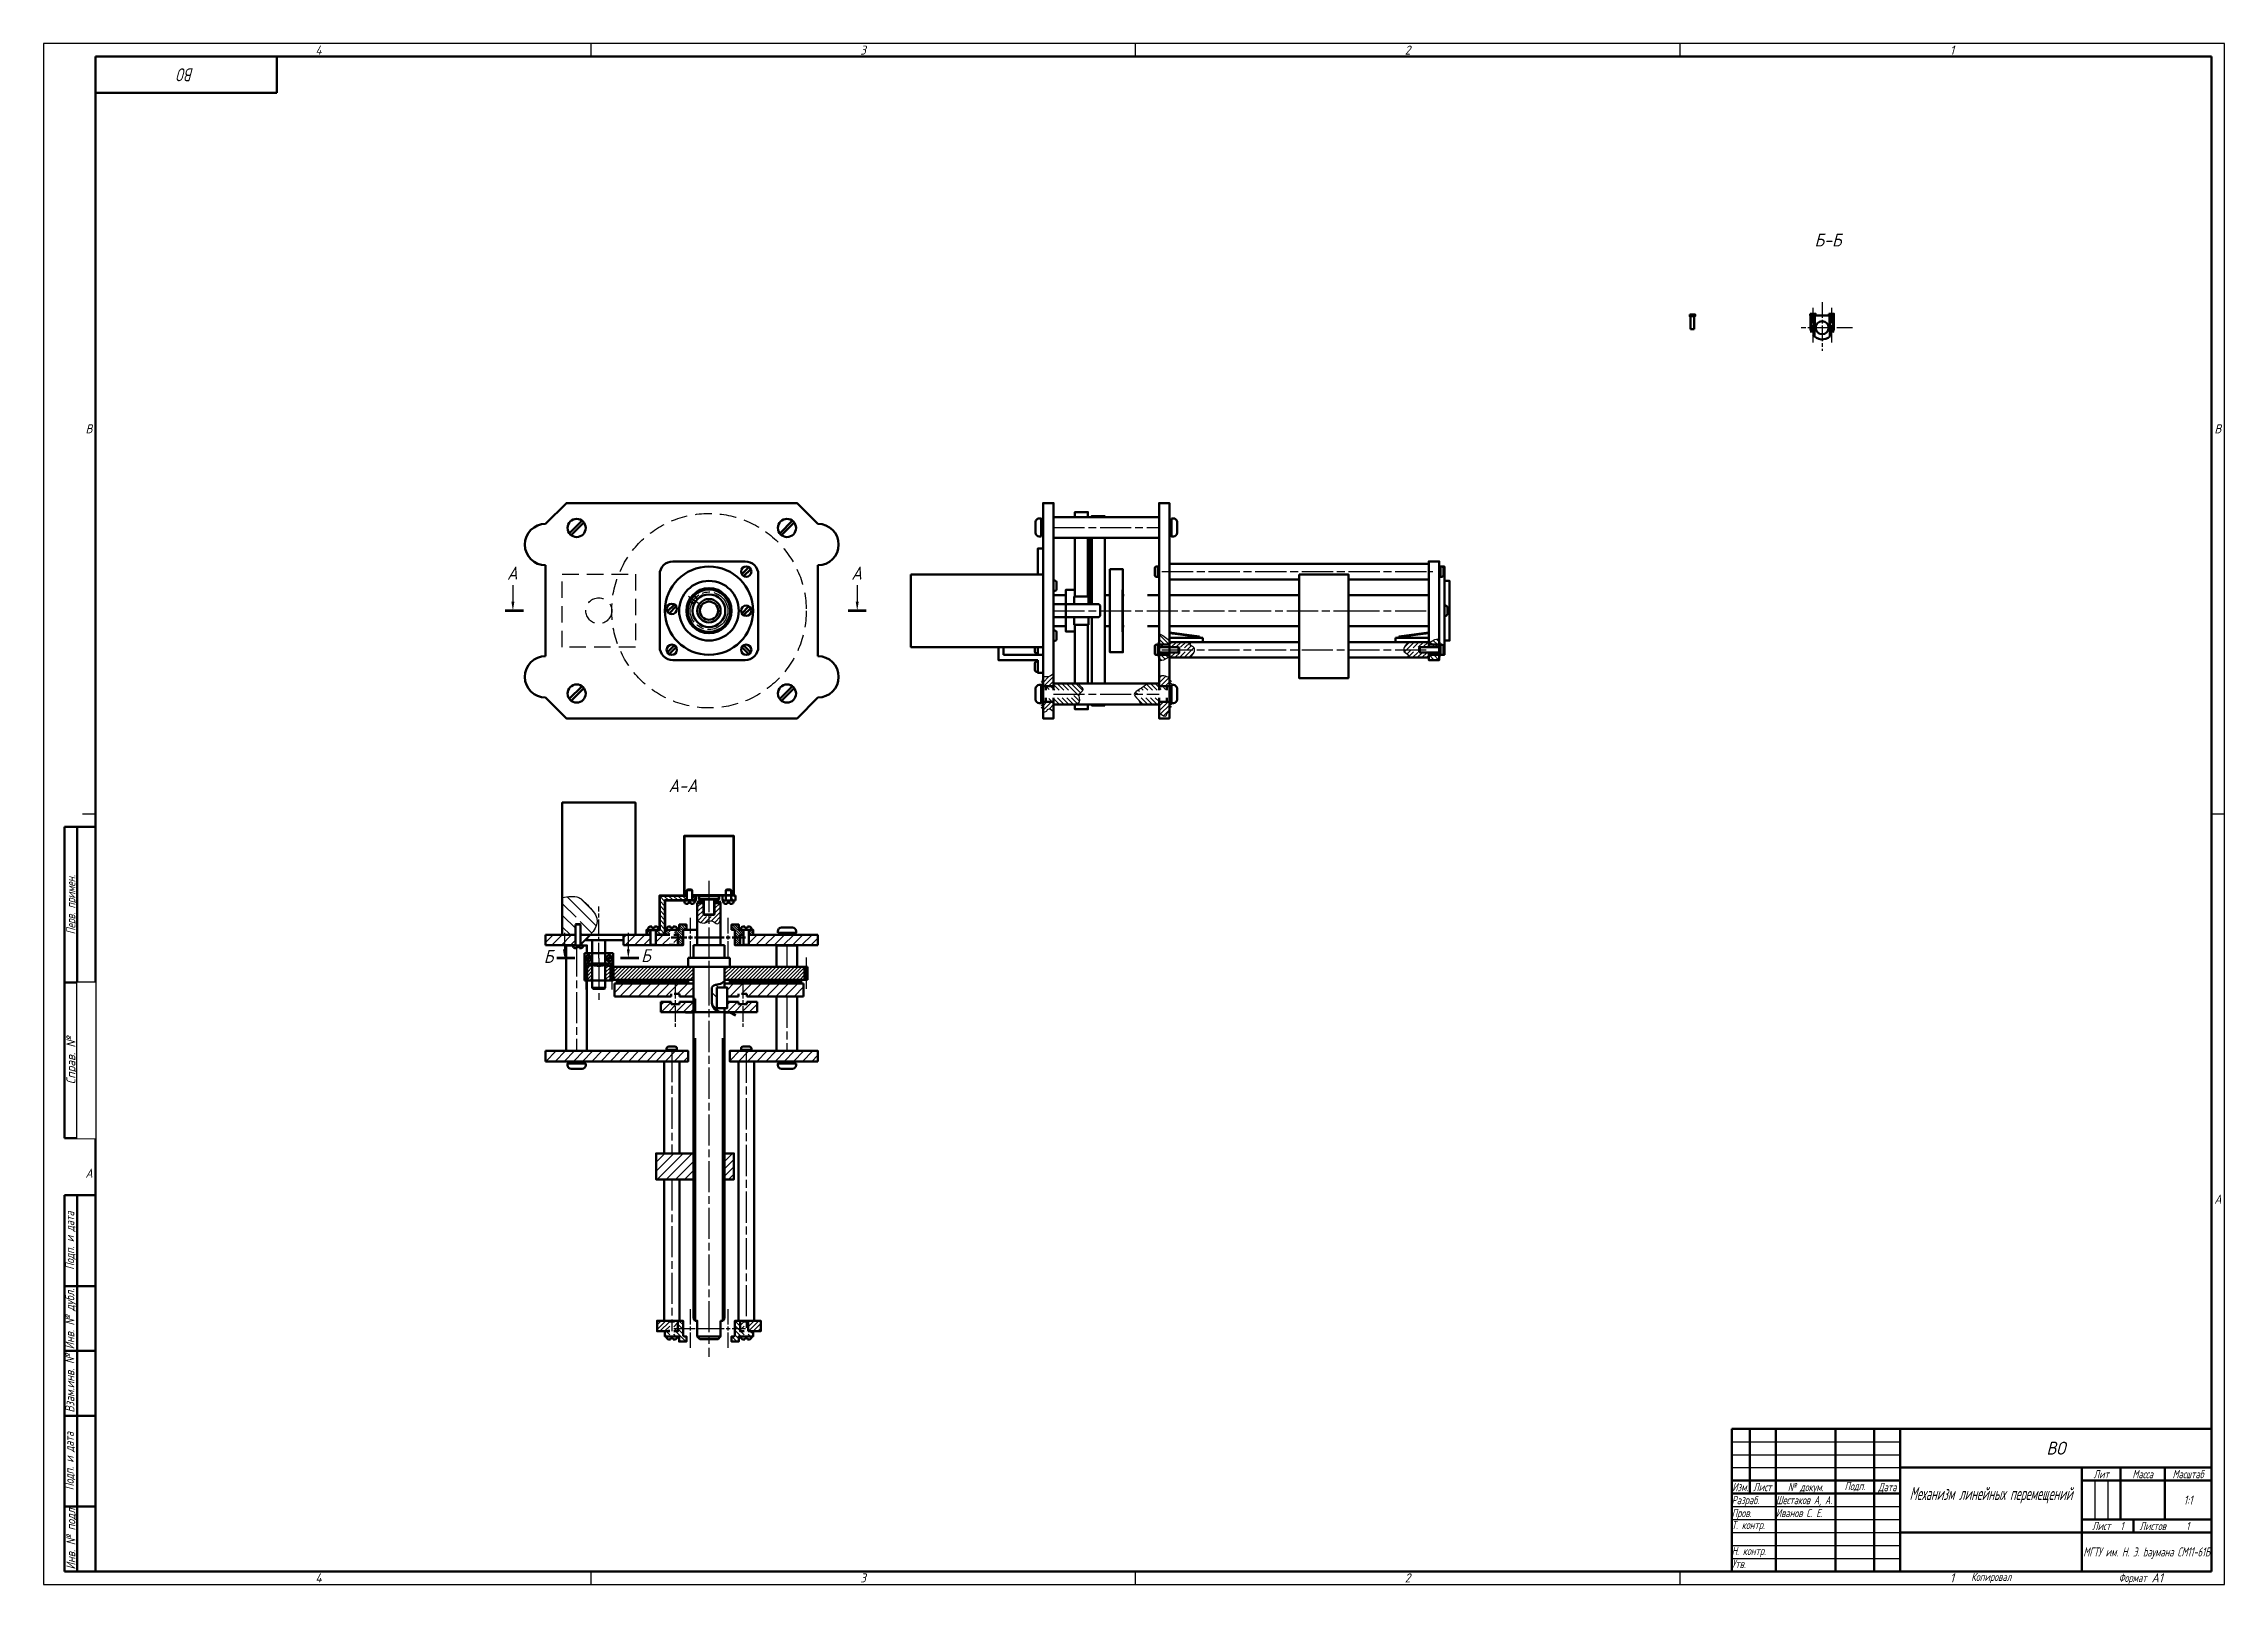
# Model space of a CAD drawing. Header units: millimetres. Extents: x 0 to 841, y 0 to 594.
import ezdxf
from ezdxf.enums import TextEntityAlignment as Align

# ---------------------------------------------------------------- set-up
doc = ezdxf.new("R2010")
doc.units = ezdxf.units.MM
doc.set_wipeout_variables(frame=1)
for name, pattern in [('AM_ISO08W050', [18, 12, -1.5, 3, -1.5]), ('AM_ISO08W050x2', [9, 6, -0.75, 1.5, -0.75]), ('HIDDEN', [9.525, 6.35, -3.175])]:
    doc.linetypes.add(name, pattern=pattern)
doc.layers.get('0').update_dxf_attribs({"lineweight": 80})
for name, color, linetype, lineweight in [('AM_0', 7, 'Continuous', 50), ('AM_4', 3, 'Continuous', 25), ('AM_5', 3, 'Continuous', 25), ('AM_7', 4, 'AM_ISO08W050', 25), ('AM_8', 1, 'Continuous', 25), ('AM_8N', 1, 'Continuous', 25), ('AM_BOR', 7, 'Continuous', 50), ('окружности', 100, 'HIDDEN', 25), ('основные', 7, 'Continuous', 50), ('оч жирные', 7, 'Continuous', 140), ('тонкие', 2, 'Continuous', 25)]:
    doc.layers.add(name, color=color, linetype=linetype, lineweight=lineweight)
doc.styles.add('ACGOSTTS', font='geniso.shx', dxfattribs={"oblique": 15})
doc.styles.get("Standard").update_dxf_attribs({"font": 'geniso.shx', "oblique": 15})
pattern_1 = [(45, (0, 50.3695), (-0.7071068, 0.7071068), [])]
pattern_2 = [(45, (0, 50.3695), (-1.767767, 1.767767), [])]
pattern_3 = [(45, (0, 50.3695), (-1.414214, 1.414214), [])]

msp = doc.modelspace()

# ---------------------------------------------------------------- texts
at = {"layer": 'оч жирные', "char_height": 5, "attachment_point": 1}
for s, insert in [('Б-Б', (682.94, 520.79)), ('А', (178.74, 392.36)), ('А', (311.52, 392.36)), ('А-А', (241.01, 310.43)), ('Б', (192.9, 244.61)), ('Б', (230.42, 244.9))]:
    msp.add_mtext(s, dxfattribs=dict(at, insert=insert))

# ---------------------------------------------------------------- blocks, each defined once
blk = doc.blocks.new('GOST_A1_LANDSCAPE')
at = {"layer": 'AM_BOR', "color": 1, "lineweight": 25}
for p, q in [((841, 594), (0, 594)), ((0, 594), (0, 0)), ((211, 594), (211, 589)), ((421, 594), (421, 589)), ((631, 594), (631, 589)), ((841, 0), (841, 594)), ((20, 297), (15, 297)), ((841, 297), (836, 297)), ((0, 0), (841, 0)), ((211, 5), (211, 0)), ((421, 5), (421, 0)), ((631, 5), (631, 0))]:
    blk.add_line(p, q, dxfattribs=at)
at = {"layer": 'AM_BOR', "color": 7, "lineweight": 50}
for p, q in [((836, 589), (20, 589)), ((20, 589), (20, 5)), ((836, 5), (836, 589)), ((20, 5), (836, 5))]:
    blk.add_line(p, q, dxfattribs=at)
at = {"layer": 'AM_BOR', "color": 1, "lineweight": 25, "style": 'ACGOSTTS', "oblique": 15}
for s, p in [('4', (106, 591.5)), ('3', (316, 591.5)), ('2', (526, 591.5)), ('1', (736, 591.5)), ('B', (17.5, 445.5)), ('B', (838.5, 445.5)), ('A', (17.5, 158.5)), ('A', (838.5, 148.5)), ('4', (106, 2.5)), ('3', (316, 2.5)), ('2', (526, 2.5)), ('1', (736, 2.5))]:
    blk.add_text(s, height=3.5, dxfattribs=at).set_placement(p, align=Align.MIDDLE_CENTER)
blk = doc.blocks.new('GOST_FORM1')
at = {"layer": 'AM_BOR', "color": 7, "lineweight": 50}
for p, q in [((-185, 0), (-185, 55)), ((-185, 55), (0, 55)), ((-178, 55), (-178, 30)), ((-168, 55), (-168, 0)), ((-145, 55), (-145, 0)), ((-130, 55), (-130, 0)), ((-120, 55), (-120, 0)), ((0, 55), (0, 0)), ((-185, 35), (-120, 35)), ((-120, 40), (0, 40)), ((-50, 40), (-50, 0)), ((-50, 35), (0, 35)), ((-35, 40), (-35, 20)), ((-18, 40), (-18, 20)), ((-185, 30), (-120, 30)), ((-50, 20), (0, 20)), ((-30, 20), (-30, 15)), ((-120, 15), (0, 15)), ((0, 0), (-185, 0))]:
    blk.add_line(p, q, dxfattribs=at)
at = {"layer": 'AM_BOR', "color": 1, "lineweight": 25}
for p, q in [((-185, 50), (-120, 50)), ((-185, 45), (-120, 45)), ((-185, 40), (-120, 40)), ((-45, 35), (-45, 20)), ((-40, 35), (-40, 20)), ((-185, 25), (-120, 25)), ((-185, 20), (-120, 20)), ((-185, 15), (-120, 15)), ((-185, 10), (-120, 10)), ((-185, 5), (-120, 5))]:
    blk.add_line(p, q, dxfattribs=at)
at = {"layer": 'AM_BOR', "color": 1, "lineweight": 25, "style": 'ACGOSTTS', "oblique": 15, "width": 0.8}
for s, p in [('Изм.', (-181.7, 32.5)), ('Лист', (-173.2, 32.5)), ('№ докум.', (-156.5, 32.5)), ('Подп.', (-137.5, 32.9)), ('Дата', (-125, 32.5)), ('Лит', (-42.5, 37.5)), ('Масса', (-26.5, 37.5)), ('Масштаб', (-9, 37.5)), ('Лист', (-42.5, 17.5)), ('Листов', (-22.62, 17.5)), ('Копировал', (-84.92, -2.1))]:
    blk.add_text(s, height=3.17, dxfattribs=at).set_placement(p, align=Align.MIDDLE_CENTER)
for s, p in [('Разраб.', (-185, 27.5)), ('Пров.', (-185, 22.5)), ('Т. контр.', (-185, 17.9)), ('Н. контр.', (-185, 7.9)), ('Утв.', (-185, 2.9))]:
    blk.add_text(s, height=3.17, dxfattribs=at).set_placement(p, align=Align.MIDDLE_LEFT)
blk.add_text('Формат', height=3.17, dxfattribs=at).set_placement((-25, -2.5), align=Align.MIDDLE_RIGHT)
at = {"layer": 'AM_BOR', "color": 2, "lineweight": 25, "style": 'ACGOSTTS', "oblique": 15}
for tag, height, p in [('GEN-TITLE-PARTNO{23}', 5, (-60, 47.5)), ('GEN-TITLE-CMPNY{13}', 3.5, (-25, 7.5))]:
    blk.add_attdef(tag, text='', height=height, dxfattribs=at).set_placement(p, align=Align.MIDDLE_CENTER)
for tag, height, width, p in [('GEN-TITLE-NAME{6.5}', 3.17, 0.8, (-168, 27.5)), ('GEN-TITLE-CHKM{6.5}', 3.17, 0.8, (-168, 22.5)), ('GEN-TITLE-ENG{6.5}', 3.17, 0.8, (-168, 17.5)), ('GEN-TITLE-AUTH{6.5}', 3.17, 0.8, (-168, 12.5)), ('GEN-TITLE-APPD{6.5}', 3.17, 0.8, (-168, 7.5)), ('GEN-TITLE-MAT2{9}', 3.5, 0.9, (-85, 9.25)), ('GEN-TITLE-APPM{6.5}', 3.17, 0.8, (-168, 2.5)), ('GEN-TITLE-MAT3{9}', 3.5, 0.9, (-85, 4.37))]:
    blk.add_attdef(tag, text='', height=height, dxfattribs=dict(at, width=width)).set_placement(p, align=Align.MIDDLE_LEFT)
at = {"layer": 'AM_BOR', "color": 2, "lineweight": 25, "style": 'ACGOSTTS', "oblique": 15, "width": 0.8}
for tag, height, p in [('GEN-TITLE-DES1{13}', 5, (-85, 30)), ('GEN-TITLE-LIT1{1}', 3.5, (-47.9, 27.5)), ('GEN-TITLE-LIT2{1.1}', 3.5, (-42.9, 27.5)), ('GEN-TITLE-LIT3{1.1}', 3.5, (-37.9, 27.5)), ('GEN-TITLE-WT{4}', 3.5, (-27, 27.5)), ('GEN-TITLE-SCA{6}', 3.5, (-9, 27.5)), ('GEN-TITLE-DES2{21}', 3.17, (-85, 19.5)), ('GEN-TITLE-SHEET{2.2}', 3.17, (-34.5, 17.5)), ('GEN-TITLE-NUMSHTS{5}', 3.17, (-9.12, 17.5))]:
    blk.add_attdef(tag, text='', height=height, dxfattribs=at).set_placement(p, align=Align.MIDDLE_CENTER)
at = {"layer": 'AM_BOR', "color": 1, "lineweight": 25, "style": 'ACGOSTTS', "oblique": 15, "width": 0.8}
blk.add_attdef('GEN-TITLE-AUTHT{5}', text='', height=3.17, dxfattribs=at).set_placement((-185, 12.9), align=Align.MIDDLE_LEFT)
at = {"layer": 'AM_BOR', "color": 2, "lineweight": 25, "style": 'ACGOSTTS', "oblique": 15, "width": 0.9}
blk.add_attdef('GEN-TITLE-MAT1{9}', text='', height=3.5, dxfattribs=at).set_placement((-86.5, 7.5), align=Align.MIDDLE_RIGHT)
at = {"layer": 'AM_BOR', "color": 2, "lineweight": 25, "style": 'ACGOSTTS', "oblique": 15}
blk.add_attdef('GEN-TITLE-SIZ{15.7}', text='', height=3.5, dxfattribs=at).set_placement((-23.1, -2.5), align=Align.MIDDLE_LEFT)
blk = doc.blocks.new('GOST_EXT12')
at = {"layer": 'AM_BOR', "color": 7, "lineweight": 50, "ltscale": 0.3}
for p, q in [((0, 287), (-12, 287)), ((-12, 287), (-12, 167)), ((-7, 167), (-7, 287)), ((0, 167), (0, 287)), ((-12, 227), (0, 227)), ((-12, 167), (0, 167))]:
    blk.add_line(p, q, dxfattribs=at)
at = {"layer": 'AM_BOR', "color": 7, "lineweight": 50}
for p, q in [((0, 145), (-12, 145)), ((-12, 145), (-12, 110)), ((-12, 0), (-12, 145)), ((-7, 0), (-7, 145)), ((0, 145), (0, 0)), ((0, 110), (-12, 110)), ((-12, 110), (-12, 85)), ((0, 85), (-12, 85)), ((-12, 85), (-12, 60)), ((0, 60), (-12, 60)), ((-12, 60), (-12, 25)), ((0, 25), (-12, 25)), ((-12, 25), (-12, 0)), ((0, 0), (-12, 0))]:
    blk.add_line(p, q, dxfattribs=at)
at = {"layer": 'AM_BOR', "color": 1, "lineweight": 25, "style": 'ACGOSTTS', "oblique": 15}
for s, width, p in [('Перв. примен.', 0.821392, (-9.5, 257)), ('Подп. и дата', 0.842977, (-9.95, 127.5)), ('Инв. № дубл.', 0.891828, (-9.9, 97.31)), ('Взам.инв. №', 0.899981, (-9.9, 72.5)), ('Подп. и дата', 0.842977, (-10.13, 42.5)), ('Инв. № подл', 0.910904, (-9.5, 12.5))]:
    blk.add_text(s, height=3.5, rotation=90, dxfattribs=dict(at, width=width)).set_placement(p, align=Align.MIDDLE_CENTER)
blk.add_text('Справ. №', height=3.5, rotation=90, dxfattribs=at).set_placement((-9.5, 197), align=Align.MIDDLE_CENTER)
at = {"layer": 'AM_BOR', "color": 2, "lineweight": 25, "style": 'ACGOSTTS', "oblique": 15, "width": 0.8}
for tag, p in [('GEN-TITLE-FREF{16}', (-3.5, 257)), ('GEN-TITLE-RPARTNO{16}', (-3.5, 197)), ('GEN-TITLE-SDT2{10}', (-3.5, 127.5)), ('GEN-TITLE-CSTKN{7}', (-3.5, 97.5)), ('GEN-TITLE-RSTKN{7}', (-3.5, 72.5)), ('GEN-TITLE-SDT1{10}', (-3.5, 42.5)), ('GEN-TITLE-STKN{7}', (-3.5, 12.5))]:
    blk.add_attdef(tag, text='', height=3.17, rotation=90, dxfattribs=at).set_placement(p, align=Align.MIDDLE_CENTER)
blk.add_wipeout([(-7, 227), (-7, 167), (0, 167), (0, 227)])
blk = doc.blocks.new('GOST_EXT3_L')
at = {"layer": 'AM_BOR', "color": 7, "lineweight": 50}
for p, q in [((0, 0), (70, 0)), ((0, -14), (0, 0)), ((70, 0), (70, -14)), ((70, -14), (0, -14))]:
    blk.add_line(p, q, dxfattribs=at)
at = {"layer": 'AM_BOR', "color": 2, "lineweight": 25, "style": 'ACGOSTTS', "oblique": 15, "width": 0.8}
blk.add_attdef('GEN-TITLE-PARTNO{11.7}', text='', height=5, rotation=180, dxfattribs=at).set_placement((35, -7), align=Align.MIDDLE_CENTER)

# ---------------------------------------------------------------- hatches: boundary and pattern name
at = {"layer": 'AM_8'}
h = msp.add_hatch(dxfattribs=at)
h.set_pattern_fill('ANSI31', color=256, scale=0.1, angle=180, style=0)
h.set_pattern_definition([(225, (968.3834, 720.61657), (0.2245064, -0.2245064), [])])
h.paths.add_polyline_path([(429.69, 357.31), (430.19, 357.31), (430.19, 359.31), (429.69, 359.31)])
h.paths.add_polyline_path([(429.69, 361.31), (430.19, 361.31), (430.19, 363.31), (429.69, 363.31)])
h = msp.add_hatch(dxfattribs=at)
h.set_pattern_fill('ANSI31', color=256, scale=0.4, angle=270, style=0)
h.set_pattern_definition([(315, (968.3834, 720.6166), (0.8980256, 0.8980256), [])])
edge = h.paths.add_edge_path()
edge.add_spline(control_points=[(430.19, 356.01), (430.94, 356.02), (432.39, 356.5), (433.59, 357.31), (434.19, 357.71)], knot_values=[0, 0, 0, 0, 2.207493, 4.376087, 4.376087, 4.376087, 4.376087], degree=3, periodic=0)
edge.add_line((434.19, 357.71), (434.19, 358.31))
edge.add_line((434.19, 358.31), (431.19, 358.31))
edge.add_line((431.19, 358.31), (430.19, 358.31))
edge.add_line((430.19, 358.31), (430.19, 356.01))
edge = h.paths.add_edge_path()
edge.add_spline(control_points=[(434.19, 363.87), (434.03, 364), (433.86, 364.12), (433.7, 364.25)], knot_values=[23.381667, 23.381667, 23.381667, 23.381667, 23.830196, 23.830196, 23.830196, 23.830196], degree=3, periodic=0)
edge.add_line((433.52, 364.25), (430.19, 366.55))
edge.add_line((430.19, 366.55), (430.19, 362.31))
edge.add_line((430.19, 362.31), (431.19, 362.31))
edge.add_line((431.19, 362.31), (434.19, 362.31))
edge.add_line((434.19, 362.31), (434.19, 363.31))
edge.add_line((434.19, 363.31), (434.19, 363.87))
h = msp.add_hatch(dxfattribs=at)
h.set_pattern_fill('ANSI31', color=256, scale=0.4, angle=180, style=0)
h.set_pattern_definition([(225, (968.3834, 720.6166), (0.8980256, -0.8980256), [])])
edge = h.paths.add_edge_path()
edge.add_line((434.19, 358.31), (434.19, 357.31))
edge.add_line((434.19, 357.31), (442.08, 357.31))
edge.add_spline(control_points=[(442.08, 357.31), (442.69, 357.91), (443.51, 358.71), (443.86, 360), (443.87, 360.31)], knot_values=[0, 0, 0, 0, 2.595625, 3.48734, 3.48734, 3.48734, 3.48734], degree=3, periodic=0)
edge.add_line((443.87, 360.31), (441.24, 360.31))
edge.add_line((441.24, 360.31), (440.79, 359.52))
edge.add_line((440.79, 359.52), (439.59, 359.52))
edge.add_line((439.59, 359.52), (439.19, 359.31))
edge.add_line((439.19, 359.31), (434.19, 359.31))
edge.add_line((434.19, 359.31), (434.19, 358.31))
edge = h.paths.add_edge_path()
edge.add_line((434.19, 362.31), (434.19, 361.31))
edge.add_line((434.19, 361.31), (439.19, 361.31))
edge.add_line((439.19, 361.31), (439.59, 361.09))
edge.add_line((439.59, 361.09), (440.79, 361.09))
edge.add_line((440.79, 361.09), (441.24, 360.31))
edge.add_line((441.24, 360.31), (443.87, 360.31))
edge.add_spline(control_points=[(443.87, 360.31), (443.88, 360.59), (443.67, 361.5), (441.72, 361.93), (442.32, 362.95), (442.54, 363.31)], knot_values=[3.48734, 3.48734, 3.48734, 3.48734, 4.293157, 6.233909, 7.297854, 7.297854, 7.297854, 7.297854], degree=3, periodic=0)
edge.add_line((442.54, 363.31), (434.19, 363.31))
edge.add_line((434.19, 363.31), (434.19, 362.31))
h = msp.add_hatch(dxfattribs=at)
h.set_pattern_fill('ANSI31', color=256, scale=0.4, style=0)
edge = h.paths.add_edge_path()
edge.add_line((534.19, 362.31), (534.19, 363.31))
edge.add_line((534.19, 363.31), (526.3, 363.31))
edge.add_spline(control_points=[(526.3, 363.31), (525.69, 362.71), (524.87, 361.9), (524.52, 360.62), (524.51, 360.31)], knot_values=[0, 0, 0, 0, 2.595625, 3.48734, 3.48734, 3.48734, 3.48734], degree=3, periodic=0)
edge.add_line((524.51, 360.31), (527.14, 360.31))
edge.add_line((527.14, 360.31), (527.59, 361.09))
edge.add_line((527.59, 361.09), (528.79, 361.09))
edge.add_line((528.79, 361.09), (529.19, 361.31))
edge.add_line((529.19, 361.31), (534.19, 361.31))
edge.add_line((534.19, 361.31), (534.19, 362.31))
edge = h.paths.add_edge_path()
edge.add_line((534.19, 358.31), (534.19, 359.31))
edge.add_line((534.19, 359.31), (529.19, 359.31))
edge.add_line((529.19, 359.31), (528.79, 359.52))
edge.add_line((528.79, 359.52), (527.59, 359.52))
edge.add_line((527.59, 359.52), (527.14, 360.31))
edge.add_line((527.14, 360.31), (524.51, 360.31))
edge.add_spline(control_points=[(524.51, 360.31), (524.51, 360.03), (524.71, 359.12), (526.67, 358.69), (526.06, 357.67), (525.85, 357.31)], knot_values=[3.48734, 3.48734, 3.48734, 3.48734, 4.293157, 6.233909, 7.297854, 7.297854, 7.297854, 7.297854], degree=3, periodic=0)
edge.add_line((525.85, 357.31), (534.19, 357.31))
edge.add_line((534.19, 357.31), (534.19, 358.31))
h = msp.add_hatch(dxfattribs=at)
h.set_pattern_fill('ANSI31', color=256, scale=0.4, angle=90, style=0)
edge = h.paths.add_edge_path()
edge.add_spline(control_points=[(538.19, 364.61), (537.45, 364.6), (536, 364.12), (534.79, 363.31), (534.19, 362.91)], knot_values=[0, 0, 0, 0, 2.207493, 4.376087, 4.376087, 4.376087, 4.376087], degree=3, periodic=0)
edge.add_line((534.19, 362.91), (534.19, 362.31))
edge.add_line((534.19, 362.31), (537.19, 362.31))
edge.add_line((537.19, 362.31), (538.19, 362.31))
edge.add_line((538.19, 362.31), (538.19, 364.61))
edge = h.paths.add_edge_path()
edge.add_line((538.19, 358.31), (537.19, 358.31))
edge.add_line((537.19, 358.31), (534.19, 358.31))
edge.add_line((534.19, 358.31), (534.19, 357.31))
edge.add_line((534.19, 357.31), (534.19, 356.74))
edge.add_spline(control_points=[(534.19, 356.74), (534.36, 356.62), (534.52, 356.49), (534.68, 356.37)], knot_values=[23.381667, 23.381667, 23.381667, 23.381667, 23.830196, 23.830196, 23.830196, 23.830196], degree=3, periodic=0)
edge.add_line((534.68, 356.37), (538.19, 356.37))
edge.add_line((538.19, 356.37), (538.19, 358.31))
h = msp.add_hatch(dxfattribs=at)
h.set_pattern_fill('ANSI31', color=256, scale=0.4)
h.paths.add_polyline_path([(537.19, 362.31), (534.19, 362.31), (534.19, 361.31), (537.19, 361.31)])
h.paths.add_polyline_path([(537.19, 359.31), (534.19, 359.31), (534.19, 358.31), (537.19, 358.31)])
h = msp.add_hatch(dxfattribs=at)
h.set_pattern_fill('ANSI31', color=256, scale=0.1, style=0)
h.paths.add_polyline_path([(538.69, 363.31), (538.19, 363.31), (538.19, 361.31), (538.69, 361.31)])
h.paths.add_polyline_path([(538.69, 359.31), (538.19, 359.31), (538.19, 357.31), (538.69, 357.31)])
h = msp.add_hatch(dxfattribs=at)
h.set_pattern_fill('ANSI31', color=256, scale=0.2, angle=90, style=0)
h.paths.add_polyline_path([(434.99, 346.75), (434.99, 348.75), (434.19, 348.75), (434.19, 345), (434.99, 345)])
h.paths.add_polyline_path([(434.99, 341.5), (434.19, 341.5), (434.19, 337.75), (434.99, 337.75)])
h.paths.add_polyline_path([(385.46, 348.75), (384.66, 348.75), (384.66, 345), (385.46, 345)])
h.paths.add_polyline_path([(385.46, 341.5), (384.66, 341.5), (384.66, 339.75), (384.66, 337.75), (385.46, 337.75)])
h = msp.add_hatch(dxfattribs=at)
h.set_pattern_fill('ANSI31', color=256, scale=0.4, style=0)
edge = h.paths.add_edge_path()
edge.add_line((389.46, 346.25), (389.46, 351))
edge.add_spline(control_points=[(389.46, 351), (388.73, 350.48), (387.5, 349.62), (386.05, 349.87), (385.46, 349.97)], knot_values=[0, 0, 0, 0, 2.551718, 4.277618, 4.277618, 4.277618, 4.277618], degree=3, periodic=0)
edge.add_line((385.46, 349.97), (385.46, 346.25))
edge.add_line((385.46, 346.25), (386.46, 346.25))
edge.add_line((386.46, 346.25), (389.46, 346.25))
edge = h.paths.add_edge_path()
edge.add_line((386.46, 340.25), (385.46, 340.25))
edge.add_line((385.46, 340.25), (385.46, 337.75))
edge.add_line((385.46, 337.75), (385.46, 336.36))
edge.add_spline(control_points=[(385.46, 336.36), (385.77, 336.31), (386.57, 336.17), (387.4, 338.09), (388.66, 337.07), (389.46, 336.42)], knot_values=[0, 0, 0, 0, 0.87456, 2.243356, 4.583662, 4.583662, 4.583662, 4.583662], degree=3, periodic=0)
edge.add_line((389.46, 336.42), (389.46, 340.25))
edge.add_line((389.46, 340.25), (386.46, 340.25))
edge = h.paths.add_edge_path()
edge.add_spline(control_points=[(434.19, 349.61), (433.96, 349.69), (433.11, 350), (431.73, 350.73), (430.65, 350.18), (430.19, 349.95)], knot_values=[0, 0, 0, 0, 0.745073, 2.754457, 4.215156, 4.215156, 4.215156, 4.215156], degree=3, periodic=0)
edge.add_line((430.19, 349.95), (430.19, 346.25))
edge.add_line((430.19, 346.25), (433.19, 346.25))
edge.add_line((433.19, 346.25), (434.19, 346.25))
edge.add_line((434.19, 346.25), (434.19, 349.61))
edge = h.paths.add_edge_path()
edge.add_line((434.19, 340.25), (433.19, 340.25))
edge.add_line((433.19, 340.25), (430.19, 340.25))
edge.add_line((430.19, 340.25), (430.19, 336))
edge.add_spline(control_points=[(430.19, 336), (431.39, 335.12), (433.05, 333.9), (433.16, 336.15), (433.88, 336.36), (434.19, 336.46)], knot_values=[0, 0, 0, 0, 2.96911, 4.141042, 5.051401, 5.051401, 5.051401, 5.051401], degree=3, periodic=0)
edge.add_line((434.19, 336.46), (434.19, 340.25))
h = msp.add_hatch(dxfattribs=at)
h.set_pattern_fill('ANSI31', color=256, scale=0.4, angle=90, style=0)
h.paths.add_polyline_path([(389.46, 346.25), (386.46, 346.25), (386.46, 345), (389.46, 345)])
h.paths.add_polyline_path([(389.46, 341.5), (386.46, 341.5), (386.46, 340.25), (389.46, 340.25)])
h.paths.add_polyline_path([(433.19, 346.25), (430.19, 346.25), (430.19, 345), (433.19, 345)])
h = msp.add_hatch(dxfattribs=at)
h.set_pattern_fill('ANSI31', color=256, scale=0.4, angle=90, style=0)
edge = h.paths.add_edge_path()
edge.add_spline(control_points=[(399.41, 343.25), (399.69, 343.75), (401.79, 344.69), (399.97, 346.24), (398.78, 347.25)], knot_values=[0, 0, 0, 0, 1.747149, 5.11687, 5.11687, 5.11687, 5.11687], degree=3, periodic=0)
edge.add_line((398.78, 347.25), (389.46, 347.25))
edge.add_line((389.46, 347.25), (389.46, 344.68))
edge.add_line((389.46, 344.68), (396.86, 344.68))
edge.add_line((396.86, 344.68), (397.69, 343.25))
edge.add_line((397.69, 343.25), (399.41, 343.25))
edge = h.paths.add_edge_path()
edge.add_spline(control_points=[(396.89, 339.25), (398.02, 339.42), (400.39, 339.77), (398.92, 342.4), (399.41, 343.25)], knot_values=[5.11687, 5.11687, 5.11687, 5.11687, 7.837232, 10.812861, 10.812861, 10.812861, 10.812861], degree=3, periodic=0)
edge.add_line((399.41, 343.25), (397.69, 343.25))
edge.add_line((397.69, 343.25), (396.86, 341.83))
edge.add_line((396.86, 341.83), (389.46, 341.83))
edge.add_line((389.46, 341.83), (389.46, 339.25))
edge.add_line((389.46, 339.25), (396.89, 339.25))
edge = h.paths.add_edge_path()
edge.add_line((430.19, 347.25), (425.6, 347.25))
edge.add_spline(control_points=[(425.6, 347.25), (424.74, 346.54), (423.22, 345.29), (420.61, 343.9), (420.56, 343.25)], knot_values=[0, 0, 0, 0, 3.648807, 6.441012, 6.441012, 6.441012, 6.441012], degree=3, periodic=0)
edge.add_line((420.56, 343.25), (421.97, 343.25))
edge.add_line((421.97, 343.25), (422.79, 344.68))
edge.add_line((422.79, 344.68), (430.19, 344.68))
edge.add_line((430.19, 344.68), (430.19, 347.25))
edge = h.paths.add_edge_path()
edge.add_line((430.19, 341.83), (422.79, 341.83))
edge.add_line((422.79, 341.83), (421.97, 343.25))
edge.add_line((421.97, 343.25), (420.56, 343.25))
edge.add_spline(control_points=[(420.56, 343.25), (420.49, 342.37), (422.91, 341.15), (422.86, 339.56), (422.85, 339.25)], knot_values=[6.441012, 6.441012, 6.441012, 6.441012, 10.254846, 11.161462, 11.161462, 11.161462, 11.161462], degree=3, periodic=0)
edge.add_line((422.85, 339.25), (430.19, 339.25))
edge.add_line((430.19, 339.25), (430.19, 341.83))
h = msp.add_hatch(dxfattribs=at)
h.set_pattern_fill('ANSI31', color=256, scale=0.4, angle=90, style=0)
h.paths.add_polyline_path([(263.1, 265.62), (261.8, 265.62), (261.8, 263.62), (263.1, 263.62)], flags=0)
h.paths.add_polyline_path([(234.1, 252.37), (233.1, 252.37), (232.6, 252.37), (232.6, 250.37), (234.1, 250.37)], flags=0)
h.paths.add_polyline_path([(250.1, 263.65), (250.15, 263.62), (251.4, 263.62), (251.4, 265.62), (250.1, 265.62)], flags=0)
h.paths.add_polyline_path([(248.05, 263.62), (248.1, 263.65), (248.1, 265.62), (237.6, 265.62), (237.6, 263.62), (237.6, 252.37), (236.1, 252.37), (236.1, 250.37), (239.6, 250.37), (239.6, 263.62)], flags=0)
h.paths.add_polyline_path([(266.8, 265.56), (265.1, 265.62), (265.1, 263.62), (266.8, 263.62)], flags=0)
edge = h.paths.add_edge_path(flags=0)
edge.add_line((250.1, 263.65), (250.15, 263.62))
edge.add_line((250.1, 263.65), (250.1, 263.62))
edge.add_line((250.1, 263.62), (250.15, 263.62))
edge = h.paths.add_edge_path(flags=0)
edge.add_line((248.05, 263.62), (248.1, 263.65))
edge.add_line((248.05, 263.62), (248.1, 263.62))
edge.add_line((248.1, 263.62), (248.1, 263.65))
edge = h.paths.add_edge_path(flags=0)
edge.add_line((250.1, 263.65), (250.15, 263.62))
edge.add_line((250.1, 263.65), (250.1, 263.62))
edge.add_line((250.1, 263.62), (250.15, 263.62))
edge = h.paths.add_edge_path(flags=0)
edge.add_line((248.05, 263.62), (248.1, 263.65))
edge.add_line((248.05, 263.62), (248.1, 263.62))
edge.add_line((248.1, 263.62), (248.1, 263.65))
h = msp.add_hatch(dxfattribs=at)
h.set_pattern_fill('ANSI31', color=256, scale=0.4)
h.paths.add_polyline_path([(260.5, 263.37), (258.6, 263.37), (258.6, 262.77), (261.1, 262.77)])
h.paths.add_polyline_path([(254.6, 263.37), (252.7, 263.37), (252.1, 262.77), (254.6, 262.77)])
h = msp.add_hatch(dxfattribs=at)
h.set_pattern_fill('ANSI31', color=256, scale=0.4)
edge = h.paths.add_edge_path()
edge.add_line((261.1, 262.77), (258.6, 262.77))
edge.add_line((258.6, 262.77), (258.6, 258.42))
edge.add_line((258.6, 258.42), (258.6, 258.12))
edge.add_line((258.6, 258.12), (256.6, 256.97))
edge.add_line((256.6, 256.97), (256.6, 255.63))
edge.add_spline(control_points=[(256.6, 255.63), (257.05, 255.8), (258.17, 256.02), (259.87, 253.92), (260.69, 255.51), (261.1, 256.31)], knot_values=[4.764315, 4.764315, 4.764315, 4.764315, 6.139018, 8.229093, 10.320037, 10.320037, 10.320037, 10.320037], degree=3, periodic=0)
edge.add_line((261.1, 256.31), (261.1, 262.77))
edge = h.paths.add_edge_path()
edge.add_line((256.6, 256.97), (254.6, 258.12))
edge.add_line((254.6, 258.12), (254.6, 260.12))
edge.add_line((254.6, 260.12), (254.6, 262.77))
edge.add_line((254.6, 262.77), (252.1, 262.77))
edge.add_line((252.1, 262.77), (252.1, 256))
edge.add_spline(control_points=[(252.1, 256), (252.95, 255.42), (254.39, 254.44), (255.96, 255.39), (256.6, 255.63)], knot_values=[0, 0, 0, 0, 2.795877, 4.764315, 4.764315, 4.764315, 4.764315], degree=3, periodic=0)
edge.add_line((256.6, 255.63), (256.6, 256.97))
h = msp.add_hatch(dxfattribs=at)
h.set_pattern_fill('ANSI31', color=256, scale=0.2, angle=90, style=0)
h.paths.add_polyline_path([(241.47, 252.37), (239.6, 252.37), (239.6, 250.37), (241.47, 250.37)])
h.paths.add_polyline_path([(246.6, 251.87, -0.414214), (247.1, 252.37), (247.9, 252.37), (247.9, 254.37), (245.1, 254.37), (245.1, 252.37), (244.6, 252.37), (243.25, 252.37), (243.25, 250.37), (244.6, 250.37), (244.6, 249.42), (246.6, 249.42)])
h.paths.add_polyline_path([(241.25, 252.37), (239.6, 252.37), (239.6, 250.37), (241.25, 250.37)], flags=16)
h.paths.add_polyline_path([(246.6, 249.37), (244.6, 249.37), (244.6, 246.37), (246.6, 246.37)])
h.paths.add_polyline_path([(269.95, 252.37), (268.6, 252.37), (268.1, 252.37), (268.1, 254.37), (265.3, 254.37), (265.3, 252.37), (266.1, 252.37, -0.414214), (266.6, 251.87), (266.6, 249.42), (268.6, 249.42), (268.6, 250.37), (269.95, 250.37)])
h.paths.add_polyline_path([(273.6, 252.37), (271.95, 252.37), (271.95, 250.37), (273.6, 250.37)])
h.paths.add_polyline_path([(268.6, 249.37), (266.6, 249.37), (266.6, 246.37), (268.6, 246.37)])
h = msp.add_hatch(dxfattribs=at)
h.set_pattern_fill('ANSI31', color=256, scale=0.2, angle=90, style=0)
h.paths.add_polyline_path([(241.47, 252.37), (240.25, 252.37), (239.6, 252.37), (239.6, 250.37), (241.47, 250.37)])
h = msp.add_hatch(dxfattribs=at)
h.set_pattern_fill('_U', color=256, scale=2.5, angle=45, style=0, pattern_type=0)
h.set_pattern_definition(pattern_2)
edge = h.paths.add_edge_path(flags=0)
edge.add_line((207.05, 246.41), (206.88, 246.51))
edge.add_line((206.88, 246.51), (206.88, 250.37))
edge.add_line((210.86, 250.37), (206.88, 250.37))
edge.add_line((207.05, 246.41), (210.86, 250.37))
edge = h.paths.add_edge_path(flags=0)
edge.add_line((205.32, 246.51), (205.05, 246.36))
edge.add_line((193.6, 246.37), (205.05, 246.36))
edge.add_line((193.6, 250.37), (193.6, 246.37))
edge.add_line((205.32, 250.37), (193.6, 250.37))
edge.add_line((205.32, 250.37), (205.32, 246.51))
edge = h.paths.add_edge_path(flags=0)
edge.add_line((205.32, 246.51), (205.05, 246.36))
edge.add_line((205.32, 250.37), (205.32, 246.51))
edge.add_line((206.88, 250.37), (205.32, 250.37))
edge.add_line((206.88, 246.51), (206.88, 250.37))
edge.add_line((207.05, 246.41), (206.88, 246.51))
edge.add_line((206.99, 246.36), (207.05, 246.41))
edge.add_line((205.05, 246.36), (206.99, 246.36))
edge = h.paths.add_edge_path(flags=0)
edge.add_line((205.32, 246.51), (205.05, 246.36))
edge.add_line((205.32, 250.37), (205.32, 246.51))
edge.add_line((206.88, 250.37), (205.32, 250.37))
edge.add_line((206.88, 246.51), (206.88, 250.37))
edge.add_line((207.05, 246.41), (206.88, 246.51))
edge.add_line((206.99, 246.36), (207.05, 246.41))
edge.add_line((205.05, 246.36), (206.99, 246.36))
h = msp.add_hatch(dxfattribs=at)
h.set_pattern_fill('_U', color=256, scale=2.5, angle=45, style=0, pattern_type=0)
h.set_pattern_definition(pattern_2)
edge = h.paths.add_edge_path(flags=0)
edge.add_line((243.03, 246.37), (243.03, 250.37))
edge.add_line((244.6, 250.37), (243.03, 250.37))
edge.add_line((244.6, 246.37), (244.6, 250.37))
edge.add_line((243.03, 246.37), (244.6, 246.37))
edge = h.paths.add_edge_path(flags=0)
edge.add_line((235.88, 246.37), (235.88, 250.37))
edge.add_line((241.47, 250.37), (235.88, 250.37))
edge.add_line((241.47, 250.37), (241.47, 246.37))
edge.add_line((235.88, 246.37), (241.47, 246.37))
edge = h.paths.add_edge_path(flags=0)
edge.add_line((234.32, 250.37), (234.32, 246.37))
edge.add_line((223.6, 246.37), (234.32, 246.37))
edge.add_line((223.6, 250.37), (223.6, 246.37))
edge.add_line((234.32, 250.37), (223.6, 250.37))
edge = h.paths.add_edge_path(flags=0)
edge.add_line((241.47, 250.37), (241.47, 246.37))
edge.add_line((243.03, 250.37), (241.47, 250.37))
edge.add_line((243.03, 246.37), (243.03, 250.37))
edge.add_line((241.47, 246.37), (243.03, 246.37))
edge = h.paths.add_edge_path(flags=0)
edge.add_line((234.32, 250.37), (234.32, 246.37))
edge.add_line((235.88, 250.37), (234.32, 250.37))
edge.add_line((235.88, 246.37), (235.88, 250.37))
edge.add_line((234.32, 246.37), (235.88, 246.37))
edge = h.paths.add_edge_path(flags=0)
edge.add_line((241.47, 250.37), (241.47, 246.37))
edge.add_line((243.03, 250.37), (241.47, 250.37))
edge.add_line((243.03, 246.37), (243.03, 250.37))
edge.add_line((241.47, 246.37), (243.03, 246.37))
edge = h.paths.add_edge_path(flags=0)
edge.add_line((234.32, 250.37), (234.32, 246.37))
edge.add_line((235.88, 250.37), (234.32, 250.37))
edge.add_line((235.88, 246.37), (235.88, 250.37))
edge.add_line((234.32, 246.37), (235.88, 246.37))
h = msp.add_hatch(dxfattribs=at)
h.set_pattern_fill('_U', color=256, scale=2.5, angle=45, style=0, pattern_type=0)
h.set_pattern_definition([(45, (0, 0), (-1.767767, 1.767767), [])])
h.paths.add_polyline_path([(271.95, 246.6), (271.73, 246.37), (298.6, 246.37), (298.6, 250.37), (271.95, 250.37)])
h = msp.add_hatch(dxfattribs=at)
h.set_pattern_fill('_U', color=256, angle=45, style=0, pattern_type=0)
h.set_pattern_definition(pattern_1)
h.paths.add_polyline_path([(209.73, 238.37), (209.73, 232.87), (211.6, 232.87), (211.6, 238.66)])
h = msp.add_hatch(dxfattribs=at)
h.set_pattern_fill('_U', color=256, angle=45, style=0, pattern_type=0)
h.set_pattern_definition(pattern_1)
h.paths.add_polyline_path([(218.48, 232.87), (218.48, 238.37), (216.6, 238.66), (216.6, 232.87)])
h = msp.add_hatch(dxfattribs=at)
h.set_pattern_fill('_U', color=256, angle=45, style=0, pattern_type=0)
h.set_pattern_definition(pattern_1)
h.paths.add_polyline_path([(216.6, 238.37), (216.6, 232.87), (218.48, 232.87), (218.48, 238.37)])
h = msp.add_hatch(dxfattribs=at)
h.set_pattern_fill('_U', color=256, angle=45, style=0, pattern_type=0)
h.set_pattern_definition(pattern_1)
h.paths.add_polyline_path([(219.72, 233.12), (248.6, 233.12), (248.6, 233.12), (250.6, 233.12), (250.6, 238.12), (219.72, 238.12)])
h = msp.add_hatch(dxfattribs=at)
h.set_pattern_fill('_U', color=256, angle=45, style=0, pattern_type=0)
h.set_pattern_definition(pattern_1)
h.paths.add_polyline_path([(293.47, 233.12), (293.47, 238.12), (262.6, 238.12), (262.6, 233.12)])
h = msp.add_hatch(dxfattribs=at)
h.set_pattern_fill('_U', color=256, scale=2.5, angle=45, style=0, pattern_type=0)
h.set_pattern_definition(pattern_2)
edge = h.paths.add_edge_path()
edge.add_line((242, 227.63), (242.04, 227.63))
edge.add_arc((242.15, 227.53), 0.15, 138.08657, 138.89539, ccw=False)
edge.add_line((242.04, 227.63), (243.12, 227.63))
edge.add_line((243.12, 227.63), (243.15, 227.63))
edge.add_line((243.15, 227.63), (245.2, 227.63))
edge.add_line((245.2, 227.63), (245.2, 227.4))
edge.add_arc((245.05, 227.38), 0.15, -6.72711, 6.72711, ccw=False)
edge.add_line((245.2, 227.36), (245.2, 227.03))
edge.add_arc((245.05, 227.01), 0.15, -6.72711, 6.72711, ccw=False)
edge.add_line((245.2, 227), (245.2, 226.66))
edge.add_arc((245.05, 226.65), 0.15, -6.72711, 6.72711, ccw=False)
edge.add_line((245.2, 226.63), (245.2, 226.62))
edge.add_line((245.2, 226.62), (250.6, 226.62))
edge.add_line((250.6, 226.62), (250.6, 231.62))
edge.add_line((250.6, 231.62), (220.1, 231.62))
edge.add_line((220.1, 231.62), (220.1, 226.62))
edge.add_line((220.1, 226.62), (242, 226.62))
edge.add_line((242, 226.62), (242, 227.63))
h = msp.add_hatch(dxfattribs=at)
h.set_pattern_fill('ANSI31', color=256, angle=90, style=0)
h.set_pattern_definition([(135, (0, 50.3695), (-2.245064, -2.245064), [])])
edge = h.paths.add_edge_path()
edge.add_spline(control_points=[(262.6, 232.43), (261.94, 232), (260.59, 231.12), (257.31, 231.14), (257.79, 227.92), (257.69, 225.46), (257.7, 222.99), (259.4, 220.83), (260.92, 220.66), (261.79, 220.64)], knot_values=[0, 0, 0, 0, 2.418082, 4.914957, 7.852483, 9.823073, 12.830174, 14.875774, 17.355214, 17.355214, 17.355214, 17.355214], degree=3, periodic=0)
edge.add_line((261.79, 220.64), (262.6, 220.64))
edge.add_line((262.6, 220.64), (262.6, 222.12))
edge.add_line((262.6, 222.12), (259.6, 222.12))
edge.add_line((259.6, 222.12), (259.6, 230.12))
edge.add_line((259.6, 230.12), (262.6, 230.12))
edge.add_line((262.6, 230.12), (262.6, 231.62))
edge.add_line((262.6, 231.62), (262.6, 232.43))
h = msp.add_hatch(dxfattribs=at)
h.set_pattern_fill('_U', color=256, scale=2.5, angle=45, style=0, pattern_type=0)
h.set_pattern_definition(pattern_2)
edge = h.paths.add_edge_path()
edge.add_line((293.1, 231.62), (262.6, 231.62))
edge.add_line((262.6, 231.62), (262.6, 230.12))
edge.add_line((262.6, 230.12), (263.6, 230.12))
edge.add_line((263.6, 230.12), (263.6, 226.62))
edge.add_line((263.6, 226.62), (268, 226.62))
edge.add_line((268, 226.62), (268, 226.81))
edge.add_arc((268.15, 226.83), 0.15, 173.27289, 186.72711, ccw=False)
edge.add_line((268, 226.85), (268, 227.18))
edge.add_arc((268.15, 227.2), 0.15, 173.27289, 186.72711, ccw=False)
edge.add_line((268, 227.22), (268, 227.51))
edge.add_arc((268.15, 227.53), 0.15, 173.27289, 186.72711, ccw=False)
edge.add_line((268, 227.55), (268, 227.63))
edge.add_line((268, 227.63), (268.04, 227.63))
edge.add_arc((268.15, 227.53), 0.15, 138.08657, 138.89539, ccw=False)
edge.add_line((268.04, 227.63), (269.12, 227.63))
edge.add_line((269.12, 227.63), (269.15, 227.63))
edge.add_line((269.15, 227.63), (271.2, 227.63))
edge.add_line((271.2, 227.63), (271.2, 226.62))
edge.add_line((271.2, 226.62), (293.1, 226.62))
edge.add_line((293.1, 226.62), (293.1, 231.62))
h = msp.add_hatch(dxfattribs=at)
h.set_pattern_fill('_U', color=256, scale=2, angle=45, style=0, pattern_type=0)
h.set_pattern_definition(pattern_3)
edge = h.paths.add_edge_path()
edge.add_line((245.2, 224.64), (245.2, 224.45))
edge.add_arc((245.05, 224.44), 0.15, -6.72711, 6.72711, ccw=False)
edge.add_line((245.2, 224.42), (245.2, 224.08))
edge.add_arc((245.05, 224.07), 0.15, -6.72711, 6.72711, ccw=False)
edge.add_line((245.2, 224.05), (245.2, 223.75))
edge.add_arc((245.05, 223.73), 0.15, -6.72711, 6.72711, ccw=False)
edge.add_line((245.2, 223.72), (245.2, 223.63))
edge.add_line((245.2, 223.63), (242, 223.63))
edge.add_line((242, 223.63), (242, 224.62))
edge.add_line((242, 224.62), (242, 224.64))
edge.add_line((242, 224.64), (238, 224.64))
edge.add_line((238, 224.64), (238, 220.64))
edge.add_line((238, 220.64), (250.6, 220.64))
edge.add_line((250.6, 220.64), (250.6, 224.64))
edge.add_line((250.6, 224.64), (245.2, 224.64))
h = msp.add_hatch(dxfattribs=at)
h.set_pattern_fill('_U', color=256, scale=2, angle=45, style=0, pattern_type=0)
h.set_pattern_definition(pattern_3)
edge = h.paths.add_edge_path()
edge.add_line((263.6, 222.12), (262.6, 222.12))
edge.add_line((262.6, 222.12), (262.6, 220.64))
edge.add_line((262.6, 220.64), (275.2, 220.64))
edge.add_line((275.2, 220.64), (275.2, 224.64))
edge.add_line((275.2, 224.64), (271.2, 224.64))
edge.add_line((271.2, 224.64), (271.2, 223.63))
edge.add_line((271.2, 223.63), (268, 223.63))
edge.add_line((268, 223.63), (268, 223.87))
edge.add_arc((268.15, 223.88), 0.15, 173.27289, 186.72711, ccw=False)
edge.add_line((268, 223.9), (268, 224.23))
edge.add_arc((268.15, 224.25), 0.15, 173.27289, 186.72711, ccw=False)
edge.add_line((268, 224.27), (268, 224.6))
edge.add_arc((268.15, 224.62), 0.15, 173.27289, 186.72711, ccw=False)
edge.add_line((268, 224.64), (268, 224.64))
edge.add_line((268, 224.64), (263.6, 224.64))
edge.add_line((263.6, 224.64), (263.6, 222.12))
h = msp.add_hatch(dxfattribs=at)
h.set_pattern_fill('_U', color=256, scale=2.5, angle=45, style=0, pattern_type=0)
h.set_pattern_definition(pattern_2)
h.paths.add_polyline_path([(193.6, 205.64), (193.6, 201.64), (248.52, 201.64), (248.52, 205.64)])
h = msp.add_hatch(dxfattribs=at)
h.set_pattern_fill('_U', color=256, scale=2.5, angle=45, style=0, pattern_type=0)
h.set_pattern_definition(pattern_2)
h.paths.add_polyline_path([(298.6, 205.64), (264.6, 205.64), (264.6, 201.64), (298.6, 201.64)])
h = msp.add_hatch(dxfattribs=at)
h.set_pattern_fill('_U', color=256, scale=2.5, angle=45, style=0, pattern_type=0)
h.set_pattern_definition(pattern_2)
h.paths.add_polyline_path([(250.6, 166.14), (236.21, 166.14), (236.21, 156.14), (250.6, 156.14)])
h = msp.add_hatch(dxfattribs=at)
h.set_pattern_fill('_U', color=256, scale=2, angle=45, style=0, pattern_type=0)
h.set_pattern_definition(pattern_3)
h.paths.add_polyline_path([(262.6, 166.14), (262.6, 156.14), (266.21, 156.14), (266.21, 166.14)])
h = msp.add_hatch(dxfattribs=at)
h.set_pattern_fill('ANSI31', color=256, scale=0.4, style=0)
h.paths.add_polyline_path([(241.47, 101.38), (241.24, 101.38), (241.46, 101.61), (236.59, 101.61), (236.59, 97.61), (239.81, 97.61), (240.68, 97.61), (241.47, 97.61)])
h.paths.add_polyline_path([(244.59, 101.61), (243.03, 101.61), (243.03, 101.6), (243.24, 101.38), (243.03, 101.38), (243.03, 98.66), (244.59, 98.66)])
h.paths.add_polyline_path([(270.15, 101.38), (269.94, 101.38), (270.15, 101.6), (270.15, 101.61), (268.96, 101.61), (268.59, 101.61), (268.59, 98.66), (270.15, 98.66)])
h.paths.add_polyline_path([(276.59, 101.61), (271.73, 101.61), (271.73, 101.6), (271.94, 101.38), (271.73, 101.38), (271.73, 97.61), (276.59, 97.61)])
h.paths.add_polyline_path([(270.15, 98.66), (268.59, 98.66), (268.59, 97.61), (270.15, 97.61)])
h.paths.add_polyline_path([(244.59, 98.66), (243.03, 98.66), (243.03, 97.61), (244.59, 97.61)])
h = msp.add_hatch(dxfattribs=at)
h.set_pattern_fill('ANSI31', color=256, scale=0.4, angle=90, style=0)
h.paths.add_polyline_path([(241.47, 97.61), (241.38, 97.61), (240.68, 97.61), (239.59, 97.61), (239.59, 95.61), (241.47, 95.61)])
h.paths.add_polyline_path([(246.59, 98.66), (244.59, 98.66), (244.59, 97.61), (243.03, 97.61), (243.03, 95.61), (244.25, 95.61), (244.59, 95.61), (245.09, 95.61), (245.09, 93.61), (247.89, 93.61), (247.89, 95.61), (247.09, 95.61, -0.414214), (246.59, 96.11)])
h.paths.add_polyline_path([(246.59, 101.61), (244.59, 101.61), (244.59, 98.66), (246.59, 98.66)])
h.paths.add_polyline_path([(270.15, 97.61), (268.59, 97.61), (268.59, 98.66), (266.59, 98.66), (266.59, 96.11, -0.414214), (266.09, 95.61), (265.29, 95.61), (265.29, 93.61), (268.09, 93.61), (268.09, 95.61), (268.59, 95.61), (270.15, 95.61)])
h.paths.add_polyline_path([(268.59, 101.61), (266.59, 101.61), (266.59, 98.66), (268.59, 98.66)])
h.paths.add_polyline_path([(273.59, 97.61), (271.72, 97.61), (271.72, 95.61), (273.59, 95.61)])
at = {"layer": 'AM_8N'}
h = msp.add_hatch(dxfattribs=at)
h.set_pattern_fill('ANSI31', color=256, angle=90, style=0)
edge = h.paths.add_edge_path(flags=0)
edge.add_line((206.88, 250.37), (206.88, 257.96))
edge.add_line((206.88, 257.96), (206.1, 258.41))
edge.add_line((206.1, 258.41), (205.32, 257.96))
edge.add_line((205.32, 257.96), (205.32, 250.37))
edge.add_line((200, 250.37), (205.32, 250.37))
edge.add_line((200, 264.76), (200, 250.37))
edge.add_spline(control_points=[(210.86, 250.37), (212.72, 252.58), (214.88, 256.53), (210.12, 261.53), (206.1, 265.81), (202.26, 265.15), (200, 264.76)], knot_values=[0, 0, 0, 0, 7.675196, 13.869158, 18.286503, 24.625285, 24.625285, 24.625285, 24.625285], degree=3, periodic=0)
edge.add_line((206.88, 250.37), (210.86, 250.37))
edge = h.paths.add_edge_path(flags=0)
edge.add_line((206.88, 250.37), (206.88, 257.96))
edge.add_line((205.32, 250.37), (206.88, 250.37))
edge.add_line((205.32, 257.96), (205.32, 250.37))
edge.add_line((206.1, 258.41), (205.32, 257.96))
edge.add_line((206.88, 257.96), (206.1, 258.41))
edge = h.paths.add_edge_path(flags=0)
edge.add_line((206.88, 250.37), (206.88, 257.96))
edge.add_line((205.32, 250.37), (206.88, 250.37))
edge.add_line((205.32, 257.96), (205.32, 250.37))
edge.add_line((206.1, 258.41), (205.32, 257.96))
edge.add_line((206.88, 257.96), (206.1, 258.41))
at = {"layer": 'основные'}
h = msp.add_hatch(dxfattribs=at)
h.set_pattern_fill('GRATE', color=256, scale=0.069)
h.set_pattern_definition([(0, (13.94121, 0), (0, 0.05476875), []), (90, (13.94121, 0), (-0.219075, 1e-17), [])])
h.paths.add_polyline_path([(404.21, 403.48), (402.71, 403.48), (402.71, 380.87), (402.96, 380.87), (402.96, 377.87), (404.21, 377.87)])
h = msp.add_hatch(dxfattribs=at)
h.set_pattern_fill('GRATE', color=256, scale=0.069, angle=45, style=0)
h.set_pattern_definition([(45, (0, 50.36952), (-0.0387273545, 0.0387273545), []), (135, (0, 50.36952), (-0.15490942, -0.15490942), [])])
h.paths.add_polyline_path([(248.6, 233.12), (221.1, 233.12), (221.1, 231.62), (248.6, 231.62)])
h.paths.add_polyline_path([(292.1, 233.12), (264.6, 233.12), (264.6, 231.62), (292.1, 231.62)])
h = msp.add_hatch(dxfattribs=at)
h.set_pattern_fill('AR-CONC', color=256, style=0)
h.paths.add_polyline_path([(248.6, 182.75), (221.1, 182.75), (221.1, 181.25), (248.6, 181.25)])
h.paths.add_polyline_path([(292.1, 182.75), (264.6, 182.75), (264.6, 181.25), (292.1, 181.25)])

# ---------------------------------------------------------------- linework, layer by layer
at = {"layer": 'AM_0'}
for p, q in [((681.78, 489.19), (681.78, 482.62)), ((682.86, 489.19), (682.86, 481.14)), ((688.9, 489.19), (688.9, 481.14)), ((688.9, 489.19), (688.9, 482.62)), ((689.97, 489.19), (689.97, 482.62)), ((216.6, 248.37), (211.6, 248.37)), ((211.6, 248.37), (211.6, 238.37)), ((211.6, 248.37), (216.6, 248.37)), ((216.6, 248.37), (216.6, 238.37)), ((250.6, 246.37), (250.6, 241.56)), ((262.6, 246.37), (262.6, 241.56)), ((219.6, 239.37), (208.6, 239.37)), ((208.6, 238.37), (208.6, 232.87)), ((218.6, 238.12), (218.6, 233.12)), ((294.6, 238.12), (218.6, 238.12)), ((219.6, 238.37), (219.6, 232.87)), ((219.72, 238.12), (219.72, 233.12)), ((248.6, 241.56), (248.6, 238.12)), ((264.6, 241.56), (248.6, 241.56)), ((264.6, 238.12), (248.6, 238.12)), ((262.6, 238.12), (250.6, 238.12)), ((264.6, 241.56), (264.6, 238.12)), ((293.47, 238.12), (293.47, 233.12)), ((294.6, 238.12), (294.6, 233.12)), ((219.6, 232.87), (208.6, 232.87)), ((211.6, 232.87), (211.6, 229.95)), ((216.6, 232.87), (211.6, 232.87)), ((211.6, 229.95), (211.87, 229.55)), ((216.33, 229.55), (211.87, 229.55)), ((216.6, 229.95), (216.33, 229.55)), ((216.6, 232.87), (216.6, 229.95)), ((250.6, 233.12), (218.6, 233.12)), ((294.6, 233.12), (262.6, 233.12))]:
    msp.add_line(p, q, dxfattribs=at)
at = {"layer": 'AM_4'}
for p, q in [((681.62, 489.19), (681.62, 483.03)), ((683.02, 489.19), (683.02, 481)), ((688.74, 489.19), (688.74, 481)), ((690.14, 489.19), (690.14, 483.03))]:
    msp.add_line(p, q, dxfattribs=at)
at = {"layer": 'AM_5'}
for p, q in [((180.98, 385.19), (180.98, 378.87)), ((313.76, 385.19), (313.76, 378.87)), ((200.85, 251.2), (200.85, 244.88)), ((225.49, 251.2), (225.49, 244.88))]:
    msp.add_line(p, q, dxfattribs=at)
at = {"layer": 'AM_5', "linetype": 'Continuous'}
for points in [[(180.39, 378.87), (181.56, 378.87), (180.98, 375.37)], [(313.18, 378.87), (314.34, 378.87), (313.76, 375.37)], [(200.27, 244.88), (201.44, 244.88), (200.85, 241.38)], [(224.91, 244.88), (226.07, 244.88), (225.49, 241.38)]]:
    msp.add_trace(points, dxfattribs=at)
at = {"layer": 'AM_7', "linetype": 'AM_ISO08W050x2'}
for p, q in [((682.32, 492.19), (682.32, 478.72)), ((685.88, 494.32), (685.88, 475.55)), ((689.44, 492.19), (689.44, 478.72)), ((697.58, 484.47), (677.81, 484.47)), ((248.69, 381.03), (252.55, 378.27)), ((214.1, 241.37), (214.1, 261.37)), ((249.35, 256.92), (249.35, 241.92)), ((263.85, 256.92), (263.85, 241.92)), ((211.6, 248.37), (211.6, 248.37)), ((256.6, 249.37), (256.6, 235.12)), ((243.6, 231.93), (243.6, 214.95)), ((269.6, 231.93), (269.6, 214.95)), ((249.34, 106.16), (249.34, 91.16)), ((263.84, 106.16), (263.84, 91.16)), ((243.03, 98.66), (256.22, 98.66)), ((256.49, 98.66), (270.72, 98.66))]:
    msp.add_line(p, q, dxfattribs=at)
at = {"layer": 'AM_7'}
for p, q in [((389.46, 407.48), (430.19, 407.48)), ((431.27, 390.43), (535.7, 390.43)), ((389.46, 375.37), (503.19, 375.37)), ((503.19, 375.37), (534.19, 375.37)), ((431.19, 360.31), (503.19, 360.31)), ((503.19, 360.31), (534.19, 360.31)), ((389.46, 343.25), (430.19, 343.25)), ((256.6, 271.21), (256.6, 87.77)), ((205.54, 246.37), (205.54, 205.64)), ((286.66, 246.37), (286.66, 238.12)), ((209.1, 240.29), (209.1, 229.37)), ((214.1, 241.37), (214.1, 225.37)), ((219.07, 240.29), (219.1, 229.37)), ((219.1, 240.29), (219.1, 229.62)), ((294.1, 241.62), (294.1, 229.62)), ((286.66, 226.62), (286.66, 205.64)), ((242.25, 205.64), (242.25, 166.14)), ((270.96, 205.41), (270.96, 97.38)), ((242.25, 156.14), (242.25, 97.61))]:
    msp.add_line(p, q, dxfattribs=at)
msp.add_circle((256.6, 375.37), 7.25, dxfattribs=at)
at = {"layer": 'окружности'}
msp.add_lwpolyline([(200, 389.47), (228.2, 389.47), (228.2, 361.27), (200, 361.27)], close=True, dxfattribs=at)
for centre, radius in [((256.6, 375.37), 37.5), ((214.1, 375.37), 5)]:
    msp.add_circle(centre, radius, dxfattribs=at)
at = {"layer": 'основные'}
for p, q in [((635.15, 488.9), (636.55, 488.9)), ((635.15, 488.9), (635.15, 483.9)), ((635.7, 489.3), (635.7, 489.6)), ((636, 489.3), (635.7, 489.3)), ((636, 489.6), (636, 489.3)), ((636.55, 488.9), (636.55, 483.9)), ((681.38, 484.57), (681.38, 489.19)), ((690.37, 489.19), (681.38, 489.19)), ((681.62, 489.19), (683.02, 489.19)), ((681.62, 489.19), (681.62, 483.57)), ((682.17, 489.59), (682.17, 489.89)), ((682.47, 489.59), (682.17, 489.59)), ((682.47, 489.89), (682.47, 489.59)), ((683.02, 489.19), (683.02, 483.57)), ((688.74, 489.19), (690.14, 489.19)), ((688.74, 489.19), (688.74, 483.57)), ((689.29, 489.59), (689.29, 489.89)), ((689.59, 489.59), (689.29, 489.59)), ((689.59, 489.89), (689.59, 489.59)), ((690.14, 489.19), (690.14, 483.57)), ((690.37, 484.57), (690.37, 489.19)), ((636.55, 483.9), (635.15, 483.9)), ((681.78, 484.57), (681.38, 484.57)), ((681.78, 484.37), (681.38, 484.37)), ((683.02, 483.57), (681.62, 483.57)), ((681.62, 483.57), (681.78, 483.42)), ((681.78, 483.42), (682.86, 483.42)), ((683.38, 484.57), (682.86, 484.57)), ((683.38, 484.37), (682.86, 484.37)), ((683.02, 483.57), (682.86, 483.42)), ((688.38, 484.57), (690.37, 484.57)), ((688.38, 484.37), (690.37, 484.37)), ((690.14, 483.57), (688.74, 483.57)), ((690.14, 483.57), (688.74, 483.57)), ((688.74, 483.57), (688.9, 483.42)), ((688.9, 483.42), (689.97, 483.42)), ((690.14, 483.57), (689.97, 483.42)), ((207.64, 410.09), (202.73, 405.2)), ((203.43, 404.49), (208.34, 409.38)), ((288.77, 410.09), (283.86, 405.2)), ((284.56, 404.49), (289.47, 409.38)), ((271.97, 392.15), (269.22, 389.42)), ((269.93, 388.71), (272.68, 391.44)), ((503.19, 389.37), (484.19, 389.37)), ((484.19, 389.37), (484.19, 379.57)), ((503.19, 349.37), (503.19, 389.37)), ((397.46, 377.87), (397.46, 380.87)), ((397.46, 380.87), (402.96, 380.87)), ((402.96, 380.87), (402.96, 377.87)), ((484.19, 381.37), (484.19, 349.37)), ((243.27, 377.79), (240.52, 375.06)), ((241.23, 374.35), (243.98, 377.09)), ((271.97, 377.09), (269.22, 374.36)), ((269.93, 373.65), (272.68, 376.38)), ((406.96, 377.87), (389.46, 377.87)), ((389.46, 377.87), (397.46, 377.87)), ((389.46, 375.37), (389.46, 372.87)), ((389.46, 372.87), (399.96, 372.87)), ((389.46, 372.87), (406.96, 372.87)), ((397.46, 372.87), (397.46, 369.87)), ((402.96, 369.87), (402.96, 372.87)), ((406.96, 377.87), (407.46, 377.37)), ((406.96, 372.87), (407.46, 373.37)), ((407.46, 373.37), (407.46, 377.37)), ((243.27, 362.03), (240.52, 359.3)), ((269.93, 362.03), (272.68, 359.3)), ((389.46, 365.72), (389.46, 366.72)), ((397.46, 369.87), (402.96, 369.87)), ((431.19, 362.31), (430.19, 362.31)), ((434.19, 362.31), (431.19, 362.31)), ((431.19, 362.31), (431.19, 361.31)), ((445.67, 365.48), (434.19, 366.97)), ((434.19, 362.31), (434.19, 361.31)), ((443.74, 364.93), (443.74, 365.12)), ((444.34, 364.93), (443.74, 364.93)), ((444.34, 365.12), (444.34, 364.93)), ((445.74, 365.48), (445.67, 365.48)), ((445.74, 364.93), (445.74, 365.48)), ((522.64, 364.93), (522.64, 365.48)), ((522.64, 365.48), (522.71, 365.48)), ((522.71, 365.48), (534.19, 366.97)), ((524.04, 365.12), (524.04, 364.93)), ((524.04, 364.93), (524.64, 364.93)), ((524.64, 364.93), (524.64, 365.12)), ((534.19, 362.31), (537.19, 362.31)), ((534.19, 362.31), (534.19, 361.31)), ((537.19, 362.31), (537.19, 361.31)), ((537.19, 362.31), (538.19, 362.31)), ((241.23, 358.59), (243.98, 361.32)), ((271.97, 358.59), (269.22, 361.32)), ((370.21, 358.37), (370.21, 361.37)), ((383.46, 358.37), (370.21, 358.37)), ((383.46, 358.37), (383.46, 361.37)), ((383.46, 358.37), (385.46, 358.37)), ((430.22, 361.31), (429.69, 361.31)), ((429.69, 361.31), (437.69, 361.31)), ((430.22, 359.31), (429.69, 359.31)), ((437.69, 359.31), (429.69, 359.31)), ((431.19, 358.31), (430.19, 358.31)), ((431.19, 358.31), (431.19, 359.31)), ((434.19, 358.31), (431.19, 358.31)), ((434.19, 358.31), (434.19, 359.31)), ((437.69, 361.31), (437.69, 359.31)), ((437.92, 361.09), (437.69, 361.31)), ((437.69, 361.09), (437.69, 361.31)), ((437.69, 359.52), (437.69, 361.09)), ((437.69, 359.31), (437.69, 359.52)), ((437.69, 359.31), (437.92, 359.52)), ((437.92, 361.09), (437.92, 359.52)), ((530.69, 361.31), (530.46, 361.09)), ((530.46, 359.52), (530.46, 361.09)), ((530.46, 359.52), (530.69, 359.31)), ((530.69, 359.31), (530.69, 361.31)), ((530.69, 361.31), (538.69, 361.31)), ((530.69, 361.31), (530.69, 361.09)), ((530.69, 361.09), (530.69, 359.52)), ((530.69, 359.52), (530.69, 359.31)), ((538.69, 359.31), (530.69, 359.31)), ((534.19, 358.31), (534.19, 359.31)), ((534.19, 358.31), (537.19, 358.31)), ((537.19, 358.31), (537.19, 359.31)), ((537.19, 358.31), (538.19, 358.31)), ((538.16, 361.31), (538.69, 361.31)), ((538.16, 359.31), (538.69, 359.31)), ((207.64, 346.24), (202.73, 341.35)), ((203.43, 340.64), (208.34, 345.53)), ((288.77, 346.24), (283.86, 341.35)), ((284.56, 340.64), (289.47, 345.53)), ((385.46, 345), (384.66, 345)), ((386.46, 346.25), (385.46, 346.25)), ((433.19, 346.25), (434.19, 346.25)), ((434.19, 345), (434.99, 345)), ((484.19, 349.37), (503.19, 349.37)), ((385.46, 341.5), (384.66, 341.5)), ((386.46, 340.25), (385.46, 340.25)), ((433.19, 340.25), (434.19, 340.25)), ((434.19, 341.5), (434.99, 341.5)), ((200, 264.76), (200, 250.37)), ((248.32, 267.84), (248.1, 267.62)), ((248.1, 263.62), (248.1, 267.62)), ((248.1, 267.62), (250.1, 267.62)), ((249.88, 267.84), (248.32, 267.84)), ((249.6, 262.92), (248.6, 262.92)), ((248.6, 262.92), (248.6, 262.42)), ((249.6, 262.42), (249.6, 262.92)), ((250.1, 267.62), (249.88, 267.84)), ((250.1, 267.62), (250.1, 263.62)), ((252.1, 246.37), (252.1, 262.77)), ((256.6, 265.62), (261.8, 265.62)), ((261.1, 246.37), (261.1, 262.77)), ((261.8, 265.62), (261.8, 263.62)), ((261.8, 263.62), (266.8, 263.62)), ((263.32, 267.84), (263.1, 267.62)), ((263.1, 263.62), (263.1, 267.62)), ((263.1, 267.62), (265.1, 267.62)), ((264.88, 267.84), (263.32, 267.84)), ((264.6, 262.92), (263.6, 262.92)), ((263.6, 262.92), (263.6, 262.42)), ((264.6, 262.42), (264.6, 262.92)), ((265.1, 267.62), (264.88, 267.84)), ((266.8, 265.56), (264.88, 265.62)), ((265.1, 267.62), (265.1, 263.62)), ((266.8, 263.62), (266.8, 265.56)), ((205.1, 254.38), (205.32, 254.55)), ((205.1, 246.38), (205.1, 254.38)), ((205.1, 254.38), (207.1, 254.38)), ((205.32, 254.55), (206.1, 254.55)), ((206.1, 254.55), (206.88, 254.55)), ((206.88, 254.55), (207.1, 254.38)), ((207.1, 254.38), (207.1, 246.46)), ((228.2, 250.37), (228.2, 254.37)), ((234.1, 246.6), (234.1, 252.37)), ((234.6, 253.57), (234.6, 253.07)), ((234.6, 253.07), (235.6, 253.07)), ((235.6, 253.07), (235.6, 253.57)), ((236.1, 246.6), (236.1, 252.37)), ((241.75, 253.07), (241.75, 253.57)), ((242.75, 253.07), (241.75, 253.07)), ((242.75, 253.57), (242.75, 253.07)), ((247.1, 252.37), (252.1, 252.37)), ((250.31, 252.37), (247.1, 252.37)), ((247.9, 254.37), (247.9, 252.37)), ((269.95, 252.37), (269.95, 246.6)), ((270.45, 253.57), (270.45, 253.07)), ((270.45, 253.07), (271.45, 253.07)), ((271.45, 253.07), (271.45, 253.57)), ((271.95, 246.6), (271.95, 252.37)), ((193.6, 250.37), (193.6, 246.37)), ((200, 250.37), (205.32, 250.37)), ((205.6, 245.31), (205.6, 245.81)), ((205.6, 245.81), (206.6, 245.81)), ((206.6, 245.81), (206.6, 245.31)), ((206.88, 250.37), (214.1, 250.37)), ((214.1, 248.37), (209.02, 248.37)), ((214.1, 248.37), (223.6, 248.37)), ((223.6, 250.37), (223.6, 248.37)), ((223.6, 250.37), (223.6, 246.37)), ((223.6, 246.37), (244.6, 246.37)), ((228.2, 250.37), (234.32, 250.37)), ((234.1, 246.6), (236.1, 246.6)), ((234.1, 246.6), (234.32, 246.37)), ((234.32, 246.37), (235.88, 246.37)), ((235.88, 250.37), (241.47, 250.37)), ((235.88, 246.37), (236.1, 246.6)), ((243.25, 246.6), (241.25, 246.6)), ((241.47, 246.37), (241.25, 246.6)), ((243.03, 246.37), (241.47, 246.37)), ((244.6, 250.37), (243.03, 250.37)), ((243.25, 246.6), (243.03, 246.37)), ((244.6, 246.37), (244.6, 250.37)), ((246.6, 251.87), (246.6, 250.37)), ((262.6, 246.37), (250.6, 246.37)), ((256.6, 246.37), (261.1, 246.37)), ((268.6, 250.37), (268.6, 246.37)), ((268.6, 250.37), (270.17, 250.37)), ((270.17, 250.37), (268.6, 250.37)), ((268.6, 246.37), (277.32, 246.37)), ((269.95, 246.6), (271.95, 246.6)), ((269.95, 246.6), (270.17, 246.37)), ((270.17, 246.37), (271.73, 246.37)), ((273.38, 250.37), (271.73, 250.37)), ((271.73, 250.37), (271.82, 250.37)), ((271.73, 246.37), (271.95, 246.6)), ((278.88, 250.37), (273.38, 250.37)), ((277.32, 246.37), (298.6, 246.37)), ((298.6, 250.37), (278.88, 250.37)), ((298.6, 246.37), (298.6, 250.37)), ((208.6, 239.37), (208.6, 243.37)), ((208.6, 243.37), (219.6, 243.37)), ((208.6, 238.37), (208.6, 239.37)), ((210.97, 242.15), (209.03, 240.94)), ((209.03, 240.94), (209.23, 240.62)), ((209.23, 240.62), (211.16, 241.82)), ((209.6, 232.87), (209.6, 238.37)), ((211.6, 238.37), (211.6, 232.87)), ((216.6, 238.37), (216.6, 232.87)), ((217.08, 240.86), (218.91, 242.2)), ((217.3, 240.56), (217.08, 240.86)), ((219.14, 241.91), (217.3, 240.56)), ((218.6, 232.87), (218.6, 238.37)), ((219.1, 238.37), (219.1, 237.87)), ((219.6, 243.37), (219.6, 239.37)), ((219.6, 238.37), (219.6, 239.37)), ((250.6, 238.12), (250.59, 102.61)), ((262.6, 238.12), (262.6, 230.12)), ((211.6, 229.95), (216.6, 229.95)), ((221.1, 231.62), (220.1, 231.62)), ((220.1, 231.62), (220.1, 226.62)), ((250.6, 231.62), (220.1, 231.62)), ((221.1, 231.62), (221.1, 233.12)), ((248.6, 231.62), (221.1, 231.62)), ((242, 226.62), (242, 227.63)), ((242.04, 227.63), (242, 227.63)), ((245.2, 227.63), (243.15, 227.63)), ((245.2, 227.4), (245.2, 227.63)), ((245.2, 227.03), (245.2, 227.36)), ((250.6, 233.12), (248.6, 233.12)), ((248.6, 233.12), (248.6, 231.62)), ((248.6, 231.62), (250.6, 231.62)), ((262.6, 230.12), (259.6, 230.12)), ((259.6, 230.12), (259.6, 222.12)), ((293.1, 231.62), (262.6, 231.62)), ((262.6, 231.62), (262.6, 230.12)), ((264.6, 233.12), (264.6, 231.62)), ((264.6, 231.62), (292.1, 231.62)), ((268, 227.63), (268.04, 227.63)), ((268, 227.55), (268, 227.63)), ((268, 227.22), (268, 227.51)), ((268, 226.85), (268, 227.18)), ((269.15, 227.63), (271.2, 227.63)), ((271.2, 226.62), (271.2, 227.63)), ((292.1, 231.62), (292.1, 233.12)), ((292.1, 231.62), (293.1, 231.62)), ((293.1, 231.62), (293.1, 226.62)), ((220.1, 226.62), (242, 226.62)), ((242, 224.64), (238, 224.64)), ((238, 224.64), (238, 220.64)), ((238, 220.64), (250.6, 220.64)), ((242, 224.64), (242, 223.63)), ((245.2, 223.63), (242, 223.63)), ((245.2, 226.66), (245.2, 227)), ((245.2, 226.62), (245.2, 226.63)), ((245.2, 226.62), (250.6, 226.62)), ((245.2, 224.64), (250.6, 224.64)), ((245.2, 224.64), (245.2, 223.63)), ((250.6, 225.77), (251.21, 225.77)), ((250.6, 220.14), (250.6, 220.64)), ((250.6, 220.64), (262.6, 220.64)), ((251.21, 225.77), (251.21, 220.64)), ((259.6, 222.12), (262.6, 222.12)), ((262.6, 222.12), (262.6, 102.66)), ((262.6, 220.64), (275.2, 220.64)), ((262.6, 220.64), (265.6, 220.64)), ((268, 226.62), (263.6, 226.62)), ((268, 224.64), (263.6, 224.64)), ((268, 226.62), (268, 226.81)), ((268, 224.64), (268, 223.63)), ((268, 223.63), (271.2, 223.63)), ((293.1, 226.62), (271.2, 226.62)), ((271.2, 224.64), (271.2, 223.63)), ((271.2, 224.64), (275.2, 224.64)), ((275.2, 220.64), (275.2, 224.64)), ((251.21, 210.64), (251.21, 101.61)), ((261.98, 101.61), (261.99, 210.64)), ((193.6, 205.64), (193.6, 201.64)), ((298.6, 205.64), (298.6, 201.64)), ((237.6, 166.14), (243.6, 166.14)), ((243.6, 156.14), (237.6, 156.14)), ((242.25, 101.61), (240.68, 101.61)), ((241.24, 101.38), (241.46, 101.61)), ((241.24, 101.38), (243.24, 101.38)), ((243.03, 101.61), (241.46, 101.61)), ((241.46, 101.38), (243.03, 101.38)), ((243.03, 101.61), (243.24, 101.38)), ((250.59, 102.61), (251.21, 101.61)), ((261.09, 101.61), (261.98, 101.61)), ((262.59, 102.65), (261.98, 101.61)), ((261.98, 101.61), (261.98, 101.61)), ((268.96, 101.61), (272.96, 101.61)), ((270.16, 101.61), (269.94, 101.38)), ((271.94, 101.38), (269.94, 101.38)), ((271.94, 101.38), (271.73, 101.61)), ((241.75, 94.41), (241.75, 94.91)), ((241.75, 94.91), (242.75, 94.91)), ((242.75, 94.91), (242.75, 94.41)), ((252.09, 95.61), (261.09, 95.58)), ((270.43, 94.41), (270.43, 94.91)), ((270.43, 94.91), (271.43, 94.91)), ((271.43, 94.91), (271.43, 94.41))]:
    msp.add_line(p, q, dxfattribs=at)
at = {"layer": 'основные', "linetype": 'AM_ISO08W050x2'}
for p, q in [((242, 249.42), (256.23, 249.42)), ((256.5, 249.42), (270.73, 249.42))]:
    msp.add_line(p, q, dxfattribs=at)
at = {"layer": 'основные'}
for points in [[(634.85, 489.6), (636.85, 489.6), (636.85, 488.9), (634.85, 488.9)], [(681.32, 489.89), (683.32, 489.89), (683.32, 489.19), (681.32, 489.19)], [(688.44, 489.89), (690.44, 489.89), (690.44, 489.19), (688.44, 489.19)], [(389.48, 411.48), (430.21, 411.48), (430.21, 403.48), (389.48, 403.48)], [(334.46, 389.37), (385.46, 389.37), (385.46, 361.37), (334.46, 361.37)], [(411.21, 391.37), (416.21, 391.37), (416.21, 359.37), (411.21, 359.37)], [(484.19, 389.37), (503.19, 389.37), (503.19, 349.37), (484.19, 349.37)], [(540.19, 386.87), (542.19, 386.87), (542.19, 363.87), (540.19, 363.87)], [(446.99, 364.93), (434.19, 364.93), (434.19, 363.31), (446.99, 363.31)], [(521.39, 364.93), (534.19, 364.93), (534.19, 363.31), (521.39, 363.31)], [(259.6, 230.12), (259.6, 230.12), (259.6, 230.12), (259.6, 230.12)], [(259.6, 230.12), (263.56, 230.12), (263.56, 222.12), (259.6, 222.12)], [(298.6, 201.64), (264.6, 201.64), (264.6, 205.64), (298.6, 205.64)], [(267.96, 201.64), (273.96, 201.64), (273.96, 101.61), (267.96, 101.61)], [(271.73, 97.61), (276.59, 97.61), (276.59, 101.61), (271.73, 101.61)]]:
    msp.add_lwpolyline(points, close=True, dxfattribs=at)
for points in [[(193.6, 408.87), (201.6, 416.87), (290.6, 416.87), (298.6, 408.87)], [(389.46, 341.83), (389.46, 333.87), (385.46, 333.87), (385.46, 416.87), (389.46, 416.87), (389.46, 344.68)], [(397.71, 411.48), (397.71, 413.37), (402.71, 413.37), (402.71, 411.48)], [(430.19, 341.83), (430.19, 333.87), (434.19, 333.87), (434.19, 416.87), (430.19, 416.87), (430.19, 344.68)], [(404.21, 411.48), (404.21, 411.87), (409.21, 411.87), (409.21, 411.48)], [(383.46, 389.37), (383.46, 399.37), (385.46, 399.37), (385.46, 351.37), (383.46, 351.37), (383.46, 356.37)], [(397.71, 380.87), (397.71, 403.48)], [(402.71, 380.87), (402.71, 403.48)], [(402.71, 403.48), (402.71, 380.87)], [(404.21, 377.87), (404.21, 403.48)], [(404.21, 403.48), (404.21, 377.87)], [(409.21, 403.48), (409.21, 347.25)], [(193.6, 357.87), (193.6, 392.87)], [(298.6, 392.87), (298.6, 357.87)], [(484.19, 387.43), (434.19, 387.43), (434.19, 393.43), (534.19, 393.43), (534.19, 387.43), (503.19, 387.43)], [(534.19, 362.91), (534.19, 394.37), (538.19, 394.37), (538.19, 356.37), (534.19, 356.37), (534.19, 357.86)], [(538.19, 358.37), (538.19, 392.37)], [(539.4, 392.37), (540.19, 392.37), (540.19, 358.37), (539.4, 358.37)], [(394.22, 369.37), (389.46, 369.37), (389.46, 381.37), (394.22, 381.37)], [(397.71, 369.87), (397.71, 367.37), (394.22, 367.34), (394.22, 383.47), (397.71, 383.45), (397.71, 380.87)], [(409.21, 381.37), (411.21, 381.37)], [(416.21, 381.37), (416.68, 381.37)], [(425.75, 381.37), (430.19, 381.37)], [(434.19, 381.37), (484.19, 381.37)], [(503.19, 381.37), (534.19, 381.37), (534.19, 369.37), (503.19, 369.37)], [(404.21, 372.87), (404.21, 347.25)], [(404.21, 347.25), (404.21, 372.87)], [(397.71, 347.25), (397.71, 369.87)], [(402.71, 369.87), (402.71, 347.25)], [(402.71, 347.25), (402.71, 369.87)], [(411.21, 369.37), (409.21, 369.37)], [(416.68, 369.37), (416.21, 369.37)], [(430.19, 369.37), (425.75, 369.37)], [(484.19, 369.37), (434.19, 369.37)], [(445.59, 364.93), (445.59, 365.22), (438.4, 366.16), (434.19, 366.7)], [(484.19, 357.31), (434.19, 357.31), (434.19, 363.31), (484.19, 363.31)], [(503.19, 363.31), (534.19, 363.31), (534.19, 362.31)], [(522.79, 364.93), (522.79, 365.22), (529.99, 366.16), (534.19, 366.7)], [(383.46, 356.37), (368.21, 356.37), (368.21, 361.37)], [(382.26, 361.37), (382.26, 360.39)], [(534.19, 358.31), (534.19, 357.31), (503.19, 357.31)], [(386.46, 344.68), (386.46, 346.25), (389.46, 346.25), (389.46, 344.68)], [(389.46, 344.68), (389.46, 347.25), (430.19, 347.25), (430.19, 344.68)], [(430.19, 344.68), (430.19, 346.25), (433.19, 346.25), (433.19, 344.68)], [(298.6, 341.87), (298.6, 341.87), (290.6, 333.87), (201.6, 333.87), (193.6, 341.87)], [(389.46, 341.83), (389.46, 340.25), (386.46, 340.25), (386.46, 341.83)], [(430.19, 341.83), (430.19, 339.25), (389.46, 339.25), (389.46, 341.83)], [(402.71, 339.25), (402.71, 337.37), (397.71, 337.37), (397.71, 339.25)], [(409.21, 339.25), (409.21, 338.87), (404.21, 338.87), (404.21, 339.25)], [(433.19, 341.83), (433.19, 340.25), (430.19, 340.25), (430.19, 341.83)], [(210.86, 250.37), (228.2, 250.37), (228.2, 301.37), (200, 301.37), (200, 264.76)], [(205.32, 250.37), (193.6, 250.37)], [(193.6, 246.37), (205.07, 246.37)], [(209.54, 232.87), (209.54, 205.63), (201.54, 205.63), (201.54, 246.36), (209.54, 246.36), (209.54, 243.37)], [(210.86, 250.37), (206.88, 250.37)], [(234.32, 250.37), (232.6, 250.37)], [(239.6, 250.37), (237.6, 250.37), (235.88, 250.37)], [(246.6, 246.37), (244.6, 246.37), (244.6, 250.37), (243.03, 250.37)], [(266.6, 246.37), (268.6, 246.37), (268.6, 250.37), (270.17, 250.37)], [(273.6, 250.37), (275.6, 250.37), (277.32, 250.37)], [(278.88, 250.37), (280.6, 250.37)], [(282.66, 238.12), (282.66, 246.36), (290.66, 246.36), (290.66, 238.12)], [(290.66, 226.62), (290.66, 205.63), (282.66, 205.63), (282.66, 226.62)], [(193.6, 205.64), (248.52, 205.64), (248.52, 201.64), (193.6, 201.64)], [(245.25, 166.14), (245.25, 201.64), (239.25, 201.64), (239.25, 166.14)], [(250.6, 156.14), (236.21, 156.14), (236.21, 166.14), (250.6, 166.14)], [(262.6, 166.14), (266.21, 166.14), (266.21, 156.14), (262.6, 156.14)], [(239.25, 156.14), (239.25, 101.61), (245.25, 101.61), (245.25, 156.14)], [(243.03, 97.61), (244.59, 97.61), (244.59, 101.61), (236.59, 101.61), (236.59, 97.61), (239.81, 97.61)], [(251.21, 101.61), (252.09, 101.61), (252.09, 95.58), (253.09, 94.58), (260.09, 94.58), (261.09, 95.58), (261.09, 101.61)], [(270.17, 97.61), (268.59, 97.61), (268.59, 101.61), (276.59, 101.61), (276.59, 97.61), (271.93, 97.61)], [(241.38, 97.61), (241.47, 97.61)], [(241.47, 97.61), (241.38, 97.61)], [(271.82, 97.61), (271.73, 97.61)], [(271.73, 97.61), (271.82, 97.61)]]:
    msp.add_lwpolyline(points, dxfattribs=at)
for points in [[(384.66, 403.98), (383.96, 403.98, -0.414214), (382.56, 405.38), (382.56, 409.58, -0.414214), (383.96, 410.98), (384.66, 410.98)], [(434.99, 410.98), (435.69, 410.98, -0.414214), (437.09, 409.58), (437.09, 405.38, -0.414214), (435.69, 403.98), (434.99, 403.98)], [(242.6, 394.37), (270.6, 394.37, -0.414214), (275.6, 389.37), (275.6, 361.37, -0.414214), (270.6, 356.37), (242.6, 356.37, -0.414214), (237.6, 361.37), (237.6, 389.37, -0.414214)], [(384.66, 339.75), (383.96, 339.75, -0.414214), (382.56, 341.15), (382.56, 345.35, -0.414214), (383.96, 346.75), (384.66, 346.75)], [(434.99, 346.75), (435.69, 346.75, -0.414214), (437.09, 345.35), (437.09, 341.15, -0.414214), (435.69, 339.75), (434.99, 339.75)], [(283.16, 251.17), (283.16, 251.87, -0.414214), (284.56, 253.27), (288.76, 253.27, -0.414214), (290.16, 251.87), (290.16, 251.17)], [(209.04, 200.84), (209.04, 200.14, -0.414214), (207.64, 198.74), (203.44, 198.74, -0.414214), (202.04, 200.14), (202.04, 200.84)], [(290.16, 200.84), (290.16, 200.14, -0.414214), (288.76, 198.74), (284.56, 198.74, -0.414214), (283.16, 200.14), (283.16, 200.84)]]:
    msp.add_lwpolyline(points, format="xyb", close=True, dxfattribs=at)
for points in [[(390.66, 385.51), (390.66, 386.21, 0.414214), (389.86, 387.01), (389.46, 387.01), (389.46, 383.01), (389.86, 383.01, 0.414214), (390.66, 383.81), (390.66, 385.51)], [(428.49, 390.93), (428.49, 391.63, -0.414214), (429.29, 392.43), (429.69, 392.43), (429.69, 388.43), (429.29, 388.43, -0.414214), (428.49, 389.23), (428.49, 390.93)], [(539.89, 389.93), (539.89, 389.23, -0.414214), (539.09, 388.43), (538.69, 388.43), (538.69, 392.43), (539.09, 392.43, -0.414214), (539.89, 391.63), (539.89, 389.93)], [(541.39, 374.87), (541.39, 374.17, -0.414214), (540.59, 373.37), (540.19, 373.37), (540.19, 377.37), (540.59, 377.37, -0.414214), (541.39, 376.57), (541.39, 374.87)], [(390.66, 365.22), (390.66, 364.52, -0.414214), (389.86, 363.72), (389.46, 363.72), (389.46, 367.72), (389.86, 367.72, -0.414214), (390.66, 366.92), (390.66, 365.22)], [(428.49, 360.81), (428.49, 361.51, -0.414214), (429.29, 362.31), (429.69, 362.31), (429.69, 358.31), (429.29, 358.31, -0.414214), (428.49, 359.11), (428.49, 360.81)], [(539.89, 359.81), (539.89, 359.11, -0.414214), (539.09, 358.31), (538.69, 358.31), (538.69, 362.31), (539.09, 362.31, -0.414214), (539.89, 361.51), (539.89, 359.81)], [(382.26, 360.39), (382.26, 359.69, 0.414214), (383.06, 358.89), (383.46, 358.89), (383.46, 361.37)], [(382.26, 353.3), (382.26, 352.6, 0.414214), (383.06, 351.8), (383.46, 351.8), (383.46, 355.8), (383.06, 355.8, 0.414214), (382.26, 355), (382.26, 353.3)], [(248.6, 262.42), (247.9, 262.42, -0.414214), (247.1, 263.22), (247.1, 263.62), (251.1, 263.62), (251.1, 263.22, -0.414214), (250.3, 262.42), (249.6, 262.42)], [(263.6, 262.42), (262.9, 262.42, -0.414214), (262.1, 263.22), (262.1, 263.62), (266.1, 263.62), (266.1, 263.22, -0.414214), (265.3, 262.42), (264.6, 262.42)], [(235.6, 253.57), (236.3, 253.57, -0.414214), (237.1, 252.77), (237.1, 252.37), (233.1, 252.37), (233.1, 252.77, -0.414214), (233.9, 253.57), (234.6, 253.57)], [(241.47, 250.37), (239.6, 250.37), (239.6, 252.37), (244.6, 252.37), (245.1, 252.37), (245.1, 254.37), (247.9, 254.37), (247.9, 252.37), (247.1, 252.37, 0.414214), (246.6, 251.87), (246.6, 246.37), (244.6, 246.37)], [(241.75, 253.57), (241.05, 253.57, 0.414214), (240.25, 252.77), (240.25, 252.37), (244.25, 252.37), (244.25, 252.77, 0.414214), (243.45, 253.57), (242.75, 253.57)], [(271.73, 250.37), (273.6, 250.37), (273.6, 252.37), (268.6, 252.37), (268.1, 252.37), (268.1, 254.37), (265.3, 254.37), (265.3, 252.37), (266.1, 252.37, -0.414214), (266.6, 251.87), (266.6, 246.37), (268.6, 246.37)], [(271.45, 253.57), (272.15, 253.57, -0.414214), (272.95, 252.77), (272.95, 252.37), (268.95, 252.37), (268.95, 252.77, -0.414214), (269.75, 253.57), (270.45, 253.57)], [(205.6, 245.31), (204.9, 245.31, -0.414214), (204.1, 246.11), (204.1, 246.36), (208.1, 246.36), (208.1, 246.11, -0.414214), (207.3, 245.31), (206.6, 245.31)], [(242.75, 207.34), (243.45, 207.34, -0.414214), (244.25, 206.54), (244.25, 206.14), (240.25, 206.14), (240.25, 206.54, -0.414214), (241.05, 207.34), (242.75, 207.34)], [(271.46, 207.34), (272.16, 207.34, -0.414214), (272.96, 206.54), (272.96, 206.14), (268.96, 206.14), (268.96, 206.54, -0.414214), (269.76, 207.34), (271.46, 207.34)], [(240.68, 97.61), (239.59, 97.61), (239.59, 95.61), (244.59, 95.61), (245.09, 95.61), (245.09, 93.61), (247.89, 93.61), (247.89, 95.61), (247.09, 95.61, -0.414214), (246.59, 96.11), (246.59, 101.61), (244.59, 101.61)], [(247.89, 95.61), (247.09, 95.61, -0.414214), (246.59, 96.11), (246.59, 101.61), (244.59, 101.61), (244.59, 97.61), (243.03, 97.61)], [(265.29, 95.61), (266.09, 95.61, 0.414214), (266.59, 96.11), (266.59, 101.61), (268.59, 101.61), (268.59, 97.61), (270.17, 97.61)], [(271.82, 97.61), (273.59, 97.61), (273.59, 95.61), (268.59, 95.61), (268.09, 95.61), (268.09, 93.61), (265.29, 93.61), (265.29, 95.61), (266.09, 95.61, 0.414214), (266.59, 96.11), (266.59, 101.61), (268.59, 101.61)], [(242.75, 94.41), (243.45, 94.41, 0.414214), (244.25, 95.21), (244.25, 95.61), (240.25, 95.61), (240.25, 95.21, 0.414214), (241.05, 94.41), (241.75, 94.41)], [(270.43, 94.41), (269.73, 94.41, -0.414214), (268.93, 95.21), (268.93, 95.61), (272.93, 95.61), (272.93, 95.21, -0.414214), (272.13, 94.41), (271.43, 94.41)]]:
    msp.add_lwpolyline(points, format="xyb", dxfattribs=at)
for centre, radius in [((685.88, 484.47), 2.5), ((205.54, 407.29), 3.5), ((286.66, 407.29), 3.5), ((256.6, 375.37), 17), ((256.6, 375.37), 11.5), ((270.95, 390.43), 2), ((256.6, 375.37), 8.7), ((256.6, 375.37), 8.2), ((256.6, 375.37), 6.3), ((256.6, 375.37), 4.5), ((256.6, 375.37), 3.5), ((242.25, 376.07), 2), ((270.95, 375.37), 2), ((242.25, 360.31), 2), ((270.95, 360.31), 2), ((205.54, 343.44), 3.5), ((286.66, 343.44), 3.5), ((210.1, 241.38), 1.15), ((218.1, 241.38), 1.15)]:
    msp.add_circle(centre, radius, dxfattribs=at)
for centre, radius, start, end in [((685.88, 484.46), 4.49, 181.15495, 204.25052), ((685.88, 484.46), 4.49, 217.61739, 312.25648), ((685.88, 484.46), 4.49, 335.74948, 358.84505), ((193.6, 400.87), 8, 90, 270), ((298.6, 400.87), 8, 270, 90), ((250.7, 379.59), 1.37, 194.51951, 282.1834), ((250.7, 379.59), 1.37, 6.64043, 94.30432), ((444.04, 365.12), 0.3, 360, 180), ((524.34, 365.12), 0.3, 360, 180), ((193.6, 349.87), 8, 90, 270), ((298.6, 349.87), 8, 270, 90), ((247.1, 251.87), 0.5, 90, 180), ((247.1, 251.87), 0.5, 90, 180)]:
    msp.add_arc(centre, radius, start, end, dxfattribs=at)
for points in [[(208.6, 239.37), (209.6, 238.37), (209.6, 237.79)], [(209.6, 238.37), (211.94, 238.67), (214.1, 238.37)], [(218.6, 238.37), (216.26, 238.67), (214.1, 238.37)], [(219.6, 239.37), (218.6, 238.37), (218.6, 237.79)], [(262.6, 232.43), (260.44, 231.35), (258.04, 230.64), (257.71, 227.72), (257.71, 225.75), (258.1, 222.77), (259.4, 221.18), (262.6, 220.64)]]:
    msp.add_spline(points, degree=3, dxfattribs=at)
at = {"layer": 'оч жирные'}
for p, q in [((416.21, 367.29), (416.21, 383.44)), ((185.01, 375.37), (178.01, 375.37)), ((317.26, 375.37), (310.26, 375.37)), ((252.7, 263.37), (252.1, 262.77)), ((252.1, 262.77), (254.6, 262.77)), ((252.7, 263.37), (254.6, 263.37)), ((260.5, 263.37), (258.6, 263.37)), ((258.6, 262.77), (261.1, 262.77)), ((260.5, 263.37), (261.1, 262.77)), ((204.88, 241.38), (197.88, 241.38)), ((229.52, 241.38), (222.52, 241.38)), ((247.6, 220.64), (250.6, 220.64)), ((262.6, 220.64), (264.67, 220.64)), ((264.67, 220.64), (266.79, 219.42))]:
    msp.add_line(p, q, dxfattribs=at)
for points in [[(248.32, 265.62), (247.1, 265.62), (247.1, 288.62), (266.1, 288.62), (266.1, 265.62), (249.88, 265.62)], [(234.32, 250.37), (232.6, 250.37), (232.6, 252.37), (237.6, 252.37), (237.6, 263.62), (237.6, 265.62), (248.32, 265.62)], [(249.88, 265.62), (251.4, 265.62), (251.4, 263.62), (239.6, 263.62), (239.6, 250.37), (235.88, 250.37)], [(254.6, 263.37), (254.6, 264.12), (258.6, 264.12), (258.6, 263.37)], [(258.6, 263.37), (258.6, 258.42), (258.3, 258.12), (254.9, 258.12), (254.6, 258.42), (254.6, 263.37)], [(241.46, 97.61), (240.68, 97.61)], [(271.73, 97.61), (271.73, 97.61)]]:
    msp.add_lwpolyline(points, dxfattribs=at)
msp.add_lwpolyline([(252.85, 265.62), (260.35, 265.62), (260.35, 264.12), (252.85, 264.12)], close=True, dxfattribs=at)
at = {"layer": 'тонкие'}
for points in [[(430.19, 366.55), (431.36, 366.04), (432.78, 364.96), (434.19, 363.87)], [(534.68, 356.37), (534.52, 356.49), (534.36, 356.62), (534.19, 356.74)]]:
    msp.add_open_spline(points, degree=3, dxfattribs=at)
for points in [[(442.08, 357.31), (443.65, 359.37), (443.65, 361.07), (442.16, 362.31), (442.54, 363.31)], [(526.3, 363.31), (524.73, 361.24), (524.73, 359.55), (526.22, 358.3), (525.85, 357.31)], [(389.46, 351), (387.18, 349.85), (385.46, 349.97)], [(398.78, 347.25), (400.67, 344.46), (399.41, 343.25), (399.41, 340.28), (396.89, 339.25)], [(425.6, 347.25), (422.67, 345.08), (420.56, 343.25), (422.79, 340.16), (422.85, 339.25)], [(430.19, 349.95), (431.57, 350.44), (433.5, 349.87), (434.19, 349.61)], [(389.46, 336.42), (387.31, 337.33), (386.34, 336.36), (385.46, 336.36)], [(430.19, 336), (432.97, 334.95), (433.38, 336.04), (434.19, 336.46)], [(200, 264.76), (206.34, 264.76), (209.74, 261.94), (213.34, 256.9), (206.99, 246.36)], [(252.1, 256), (254.68, 254.93), (257.93, 255.73), (259.75, 254.71), (261.1, 256.31)]]:
    msp.add_spline(points, degree=3, dxfattribs=at)
for points in [[(534.19, 362.91), (534.79, 363.31), (536, 364.12), (537.45, 364.6), (538.19, 364.61)], [(434.19, 357.71), (433.59, 357.31), (432.39, 356.5), (430.94, 356.02), (430.19, 356.01)]]:
    msp.add_open_spline(points, degree=3, knots=[0, 0, 0, 0, 2.168593, 4.376087, 4.376087, 4.376087, 4.376087], dxfattribs=at)

# ---------------------------------------------------------------- block references
at = {"layer": 'основные', "lineweight": 0}
msp.add_blockref('GOST_A1_LANDSCAPE', (0, 0), dxfattribs=at)
msp.add_blockref('GOST_EXT3_L', (20, 589), dxfattribs=at).add_auto_attribs({'GEN-TITLE-PARTNO{11.7}': 'ВО'})
ref = msp.add_blockref('GOST_FORM1', (836, 5), dxfattribs=at)
ref.add_attrib('GEN-TITLE-DES1{13}', 'Механизм линейных перемещений', dxfattribs={"layer": 'AM_BOR', "color": 2, "lineweight": 25, "height": 5, "style": 'ACGOSTTS', "oblique": 15, "width": 0.634102}).set_placement((751, 35), align=Align.MIDDLE_CENTER)
ref.add_attrib('GEN-TITLE-PARTNO{23}', 'ВО', dxfattribs={"layer": 'AM_BOR', "color": 2, "lineweight": 25, "height": 5, "style": 'ACGOSTTS', "oblique": 15}).set_placement((776, 52.5), align=Align.MIDDLE_CENTER)
ref.add_attrib('GEN-TITLE-SCA{6}', '1:1', dxfattribs={"layer": 'AM_BOR', "color": 2, "lineweight": 25, "height": 3.5, "style": 'ACGOSTTS', "oblique": 15, "width": 0.8}).set_placement((827, 32.5), align=Align.MIDDLE_CENTER)
ref.add_attrib('GEN-TITLE-SHEET{2.2}', '1', dxfattribs={"layer": 'AM_BOR', "color": 2, "lineweight": 25, "height": 3.17, "style": 'ACGOSTTS', "oblique": 15, "width": 0.8}).set_placement((801.5, 22.5), align=Align.MIDDLE_CENTER)
ref.add_attrib('GEN-TITLE-NUMSHTS{5}', '1', dxfattribs={"layer": 'AM_BOR', "color": 2, "lineweight": 25, "height": 3.17, "style": 'ACGOSTTS', "oblique": 15, "width": 0.8}).set_placement((826.88, 22.5), align=Align.MIDDLE_CENTER)
ref.add_attrib('GEN-TITLE-CMPNY{13}', 'МГТУ им. Н. Э. Ьаумана СМ11-61Б', dxfattribs={"layer": 'AM_BOR', "color": 2, "lineweight": 25, "height": 3.5, "style": 'ACGOSTTS', "oblique": 15, "width": 0.653557}).set_placement((811, 12.5), align=Align.MIDDLE_CENTER)
ref.add_attrib('GEN-TITLE-NAME{6.5}', 'Шестаков А, А.', dxfattribs={"layer": 'AM_BOR', "color": 2, "lineweight": 25, "height": 3.17, "style": 'ACGOSTTS', "oblique": 15, "width": 0.712974}).set_placement((668, 32.5), align=Align.MIDDLE_LEFT)
ref.add_attrib('GEN-TITLE-CHKM{6.5}', 'Иванов С. Е.', dxfattribs={"layer": 'AM_BOR', "color": 2, "lineweight": 25, "height": 3.17, "style": 'ACGOSTTS', "oblique": 15, "width": 0.8}).set_placement((668, 27.5), align=Align.MIDDLE_LEFT)
ref.add_attrib('GEN-TITLE-SIZ{15.7}', 'A1', dxfattribs={"layer": 'AM_BOR', "color": 2, "lineweight": 25, "height": 3.5, "style": 'ACGOSTTS', "oblique": 15}).set_placement((812.9, 2.5), align=Align.MIDDLE_LEFT)

msp.set_redraw_order([(e.dxf.handle, doc.entitydb.next_handle()) for e in msp.query("TEXT MTEXT ATTDEF DIMENSION ARC_DIMENSION")])  # texts and dimensions are drawn at this point

# ---------------------------------------------------------------- next in the draw order: block references
at = {"layer": 'основные', "lineweight": 0}
msp.add_blockref('GOST_EXT12', (20, 5), dxfattribs=at)

doc.saveas('drawing.dxf')
